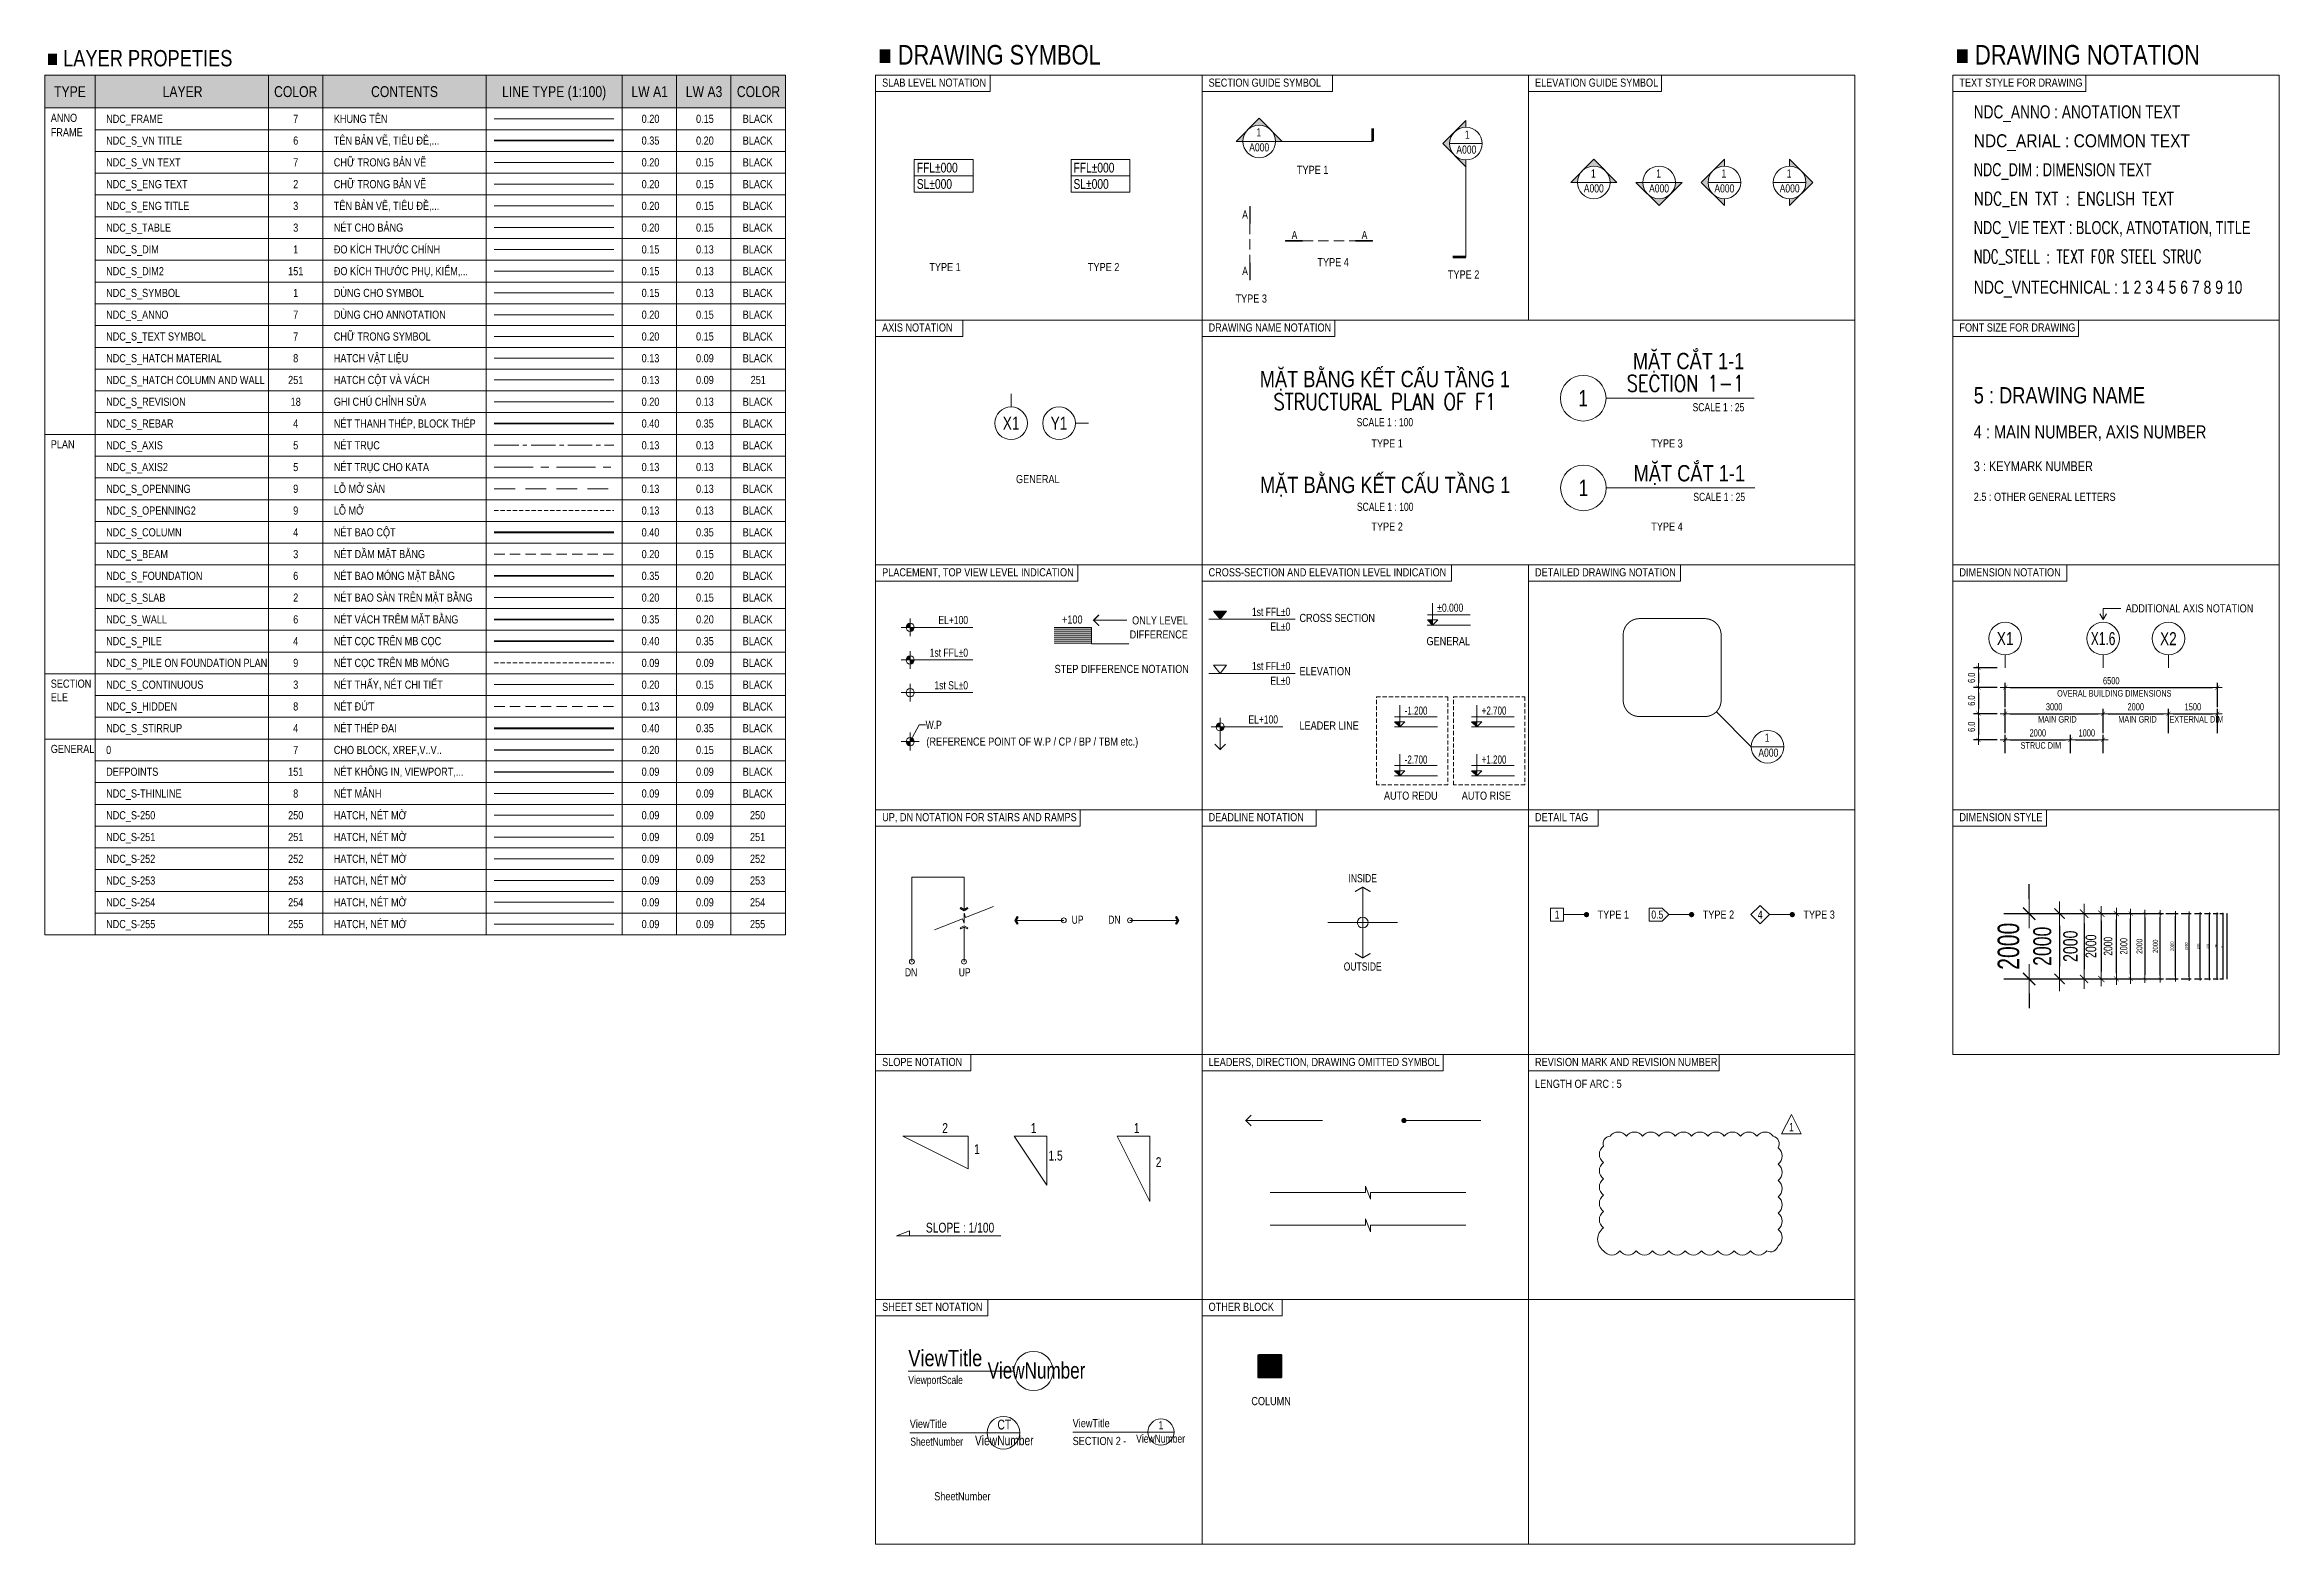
# Model space of a CAD drawing. Header units: millimetres. Extents: x -399213 to 265804, y -9748 to 250638.
# Drawn here: x -399213 to -330759, y 204700 to 250638 of the extents above; entities that cross this region are included whole.
import ezdxf
from ezdxf.enums import TextEntityAlignment as Align

# ---------------------------------------------------------------- set-up
doc = ezdxf.new("R2010")
doc.units = ezdxf.units.MM
doc.header["$MEASUREMENT"] = 0
doc.header["$PDMODE"] = 1
for name, pattern in [('CEN', [62, 60, -1, 0, -1]), ('CENTER', [50.8, 31.75, -6.35, 6.35, -6.35]), ('CENTER2', [1.125, 0.75, -0.125, 0.125, -0.125]), ('DASHED', [19.05, 12.7, -6.35]), ('DASHED2', [9.525, 6.35, -3.175]), ('HIDDEN2', [4.7625, 3.175, -1.5875])]:
    doc.linetypes.add(name, pattern=pattern)
for name, color, linetype, lineweight in [('NDC_FRAME', 7, 'Continuous', 20), ('NDC_S-COLUMN', 4, 'Continuous', 40), ('NDC_S_250', 250, 'Continuous', 9), ('NDC_S_251', 251, 'Continuous', 9), ('NDC_S_252', 252, 'Continuous', 9), ('NDC_S_253', 253, 'Continuous', 9), ('NDC_S_254', 254, 'Continuous', 9), ('NDC_S_255', 255, 'Continuous', 9), ('NDC_S_ANNO', 7, 'Continuous', 20), ('NDC_S_AXIS', 5, 'CENTER2', 13), ('NDC_S_AXIS2', 5, 'CENTER', 13), ('NDC_S_BEAM', 3, 'HIDDEN2', 20), ('NDC_S_CONTINUOUS', 3, 'Continuous', 20), ('NDC_S_DIM', 1, 'Continuous', 15), ('NDC_S_DIM2', 151, 'Continuous', 15), ('NDC_S_ENG TEXT', 2, 'Continuous', 20), ('NDC_S_ENG TITLE', 3, 'Continuous', 20), ('NDC_S_FOUNDATION', 6, 'Continuous', 35), ('NDC_S_HATCH COLUMN AND WALL', 251, 'Continuous', 13), ('NDC_S_HATCH MATERIAL', 8, 'Continuous', 13), ('NDC_S_HIDDEN', 8, 'HIDDEN2', 13), ('NDC_S_LEADER', 1, 'Continuous', 15), ('NDC_S_OPENING', 9, 'DASHED2', 13), ('NDC_S_OPENING2', 9, 'DASHED', 13), ('NDC_S_PILE', 4, 'Continuous', 35), ('NDC_S_PILE ON FOUNDATION PLAN', 9, 'DASHED', 9), ('NDC_S_REBAR', 4, 'Continuous', 35), ('NDC_S_SLAB', 2, 'Continuous', 20), ('NDC_S_STIRRUP', 4, 'Continuous', 40), ('NDC_S_SYMBOL', 1, 'Continuous', 15), ('NDC_S_TEXT SYMBOL', 7, 'Continuous', 20), ('NDC_S_THIN LINE', 8, 'Continuous', 9), ('NDC_S_VN TEXT', 7, 'Continuous', 20), ('NDC_S_VN TITLE', 6, 'Continuous', 35), ('NDC_S_WALL', 6, 'Continuous', 35), ('NDC_Table', 3, 'Continuous', 20)]:
    doc.layers.add(name, color=color, linetype=linetype, lineweight=lineweight)
doc.layers.add('NDC_S_REVISION', color=18, linetype='Continuous', lineweight=20, plot=False)
doc.styles.add('kata_text', font='arial.ttf', dxfattribs={"width": 0.8})
doc.styles.add('NDC_ANNO', font='', dxfattribs={"width": 0.8})
doc.styles.add('NDC_ARIAL', font='arial.ttf', dxfattribs={"width": 0.85})
doc.styles.add('NDC_DIM', font='', dxfattribs={"width": 0.75})
doc.styles.add('NDC_EN TXT', font='romans.shx', dxfattribs={"width": 0.8})
doc.styles.add('NDC_STEEL', font='romans.shx', dxfattribs={"width": 0.8})
doc.styles.add('NDC_VIE TXT', font='arial.ttf', dxfattribs={"width": 0.8})
doc.styles.add('NDC_VNTEKNICAL', font='VnTeknical.TTF', dxfattribs={"width": 0.8})
doc.styles.get('NDC_ANNO').set_extended_font_data('Dotum')
doc.styles.get('NDC_DIM').set_extended_font_data('Dotum')
doc.dimstyles.new('NDC_dim_100', dxfattribs={"dimscale": 100, "dimtxt": 2.2, "dimasz": 1.5, "dimexe": 1.5, "dimexo": 2.5, "dimgap": 1, "dimtad": 1, "dimdec": 0, "dimzin": 0, "dimdsep": 46, "dimtxsty": 'NDC_DIM', "dimblk": 'DIMMARK', "dimcen": 0.09, "dimdle": 1.2, "dimclrd": 1, "dimclre": 1, "dimclrt": 3, "dimadec": 0, "dimazin": 0, "dimtfac": 1, "dimtdec": 0, "dimtix": 1, "dimtofl": 0, "dimtmove": 0, "dimatfit": 3, "dimfxl": 0, "dimtolj": 1, "dimtzin": 0, "dimarcsym": 0})
doc.dimstyles.new('NDC_dim_120', dxfattribs={"dimscale": 120, "dimtxt": 2.2, "dimasz": 1.5, "dimexe": 1.5, "dimexo": 2.5, "dimgap": 1, "dimtad": 1, "dimdec": 0, "dimzin": 0, "dimdsep": 46, "dimtxsty": 'NDC_DIM', "dimblk": 'DIMMARK', "dimcen": 0.09, "dimdle": 1.2, "dimclrd": 1, "dimclre": 1, "dimclrt": 3, "dimadec": 0, "dimazin": 0, "dimtfac": 1, "dimtdec": 0, "dimtix": 1, "dimtofl": 0, "dimtmove": 0, "dimatfit": 3, "dimfxl": 0, "dimtolj": 1, "dimtzin": 0, "dimarcsym": 0})
doc.dimstyles.new('NDC_dim_15', dxfattribs={"dimscale": 15, "dimtxt": 2.2, "dimasz": 1.5, "dimexe": 1.5, "dimexo": 2.5, "dimgap": 1, "dimtad": 1, "dimdec": 0, "dimzin": 0, "dimdsep": 46, "dimtxsty": 'NDC_DIM', "dimblk": 'DIMMARK', "dimcen": 0.09, "dimdle": 1.2, "dimclrd": 1, "dimclre": 1, "dimclrt": 3, "dimadec": 0, "dimazin": 0, "dimtfac": 1, "dimtdec": 0, "dimtix": 1, "dimtofl": 0, "dimtmove": 0, "dimatfit": 3, "dimfxl": 0, "dimtolj": 1, "dimtzin": 0, "dimarcsym": 0})
doc.dimstyles.new('NDC_dim_150', dxfattribs={"dimscale": 150, "dimtxt": 2.2, "dimasz": 1.5, "dimexe": 1.5, "dimexo": 2.5, "dimgap": 1, "dimtad": 1, "dimdec": 0, "dimzin": 0, "dimdsep": 46, "dimtxsty": 'NDC_DIM', "dimblk": 'DIMMARK', "dimcen": 0.09, "dimdle": 1.2, "dimclrd": 1, "dimclre": 1, "dimclrt": 3, "dimadec": 0, "dimazin": 0, "dimtfac": 1, "dimtdec": 0, "dimtix": 1, "dimtofl": 0, "dimtmove": 0, "dimatfit": 3, "dimfxl": 0, "dimtolj": 1, "dimtzin": 0, "dimarcsym": 0})
doc.dimstyles.new('NDC_dim_20', dxfattribs={"dimscale": 20, "dimtxt": 2.2, "dimasz": 1.5, "dimexe": 1.5, "dimexo": 2.5, "dimgap": 1, "dimtad": 1, "dimdec": 0, "dimzin": 0, "dimdsep": 46, "dimtxsty": 'NDC_DIM', "dimblk": 'DIMMARK', "dimcen": 0.09, "dimdle": 1.2, "dimclrd": 1, "dimclre": 1, "dimclrt": 3, "dimadec": 0, "dimazin": 0, "dimtfac": 1, "dimtdec": 0, "dimtix": 1, "dimtofl": 0, "dimtmove": 0, "dimatfit": 3, "dimfxl": 0, "dimtolj": 1, "dimtzin": 0, "dimarcsym": 0})
doc.dimstyles.new('NDC_dim_200', dxfattribs={"dimscale": 200, "dimtxt": 2.2, "dimasz": 1.5, "dimexe": 1.5, "dimexo": 2.5, "dimgap": 1, "dimtad": 1, "dimdec": 0, "dimzin": 0, "dimdsep": 46, "dimtxsty": 'NDC_DIM', "dimblk": 'DIMMARK', "dimcen": 0.09, "dimdle": 1.2, "dimclrd": 1, "dimclre": 1, "dimclrt": 3, "dimadec": 0, "dimazin": 0, "dimtfac": 1, "dimtdec": 0, "dimtix": 1, "dimtofl": 0, "dimtmove": 0, "dimatfit": 3, "dimfxl": 0, "dimtolj": 1, "dimtzin": 0, "dimarcsym": 0})
doc.dimstyles.new('NDC_dim_25', dxfattribs={"dimscale": 25, "dimtxt": 2.2, "dimasz": 1.5, "dimexe": 1.5, "dimexo": 2.5, "dimgap": 1, "dimtad": 1, "dimdec": 0, "dimzin": 0, "dimdsep": 46, "dimtxsty": 'NDC_DIM', "dimblk": 'DIMMARK', "dimcen": 0.09, "dimdle": 1.2, "dimclrd": 1, "dimclre": 1, "dimclrt": 3, "dimadec": 0, "dimazin": 0, "dimtfac": 1, "dimtdec": 0, "dimtix": 1, "dimtofl": 0, "dimtmove": 0, "dimatfit": 3, "dimfxl": 0, "dimtolj": 1, "dimtzin": 0, "dimarcsym": 0})
doc.dimstyles.new('NDC_dim_250', dxfattribs={"dimscale": 250, "dimtxt": 2.2, "dimasz": 1.5, "dimexe": 1.5, "dimexo": 2.5, "dimgap": 1, "dimtad": 1, "dimdec": 0, "dimzin": 0, "dimdsep": 46, "dimtxsty": 'NDC_DIM', "dimblk": 'DIMMARK', "dimcen": 0.09, "dimdle": 1.2, "dimclrd": 1, "dimclre": 1, "dimclrt": 3, "dimadec": 0, "dimazin": 0, "dimtfac": 1, "dimtdec": 0, "dimtix": 1, "dimtofl": 0, "dimtmove": 0, "dimatfit": 3, "dimfxl": 0, "dimtolj": 1, "dimtzin": 0, "dimarcsym": 0})
doc.dimstyles.new('NDC_dim_30', dxfattribs={"dimscale": 30, "dimtxt": 2.2, "dimasz": 1.5, "dimexe": 1.5, "dimexo": 2.5, "dimgap": 1, "dimtad": 1, "dimdec": 0, "dimzin": 0, "dimdsep": 46, "dimtxsty": 'NDC_DIM', "dimblk": 'DIMMARK', "dimcen": 0.09, "dimdle": 1.2, "dimclrd": 1, "dimclre": 1, "dimclrt": 3, "dimadec": 0, "dimazin": 0, "dimtfac": 1, "dimtdec": 0, "dimtix": 1, "dimtofl": 0, "dimtmove": 0, "dimatfit": 3, "dimfxl": 0, "dimtolj": 1, "dimtzin": 0, "dimarcsym": 0})
doc.dimstyles.new('NDC_dim_300', dxfattribs={"dimscale": 300, "dimtxt": 2.2, "dimasz": 1.5, "dimexe": 1.5, "dimexo": 2.5, "dimgap": 1, "dimtad": 1, "dimdec": 0, "dimzin": 0, "dimdsep": 46, "dimtxsty": 'NDC_DIM', "dimblk": 'DIMMARK', "dimcen": 0.09, "dimdle": 1.2, "dimclrd": 1, "dimclre": 1, "dimclrt": 3, "dimadec": 0, "dimazin": 0, "dimtfac": 1, "dimtdec": 0, "dimtix": 1, "dimtofl": 0, "dimtmove": 0, "dimatfit": 3, "dimfxl": 0, "dimtolj": 1, "dimtzin": 0, "dimarcsym": 0})
doc.dimstyles.new('NDC_dim_40', dxfattribs={"dimscale": 40, "dimtxt": 2.2, "dimasz": 1.5, "dimexe": 1.5, "dimexo": 2.5, "dimgap": 1, "dimtad": 1, "dimdec": 0, "dimzin": 0, "dimdsep": 46, "dimtxsty": 'NDC_DIM', "dimblk": 'DIMMARK', "dimcen": 0.09, "dimdle": 1.2, "dimclrd": 1, "dimclre": 1, "dimclrt": 3, "dimadec": 0, "dimazin": 0, "dimtfac": 1, "dimtdec": 0, "dimtix": 1, "dimtofl": 0, "dimtmove": 0, "dimatfit": 3, "dimfxl": 0, "dimtolj": 1, "dimtzin": 0, "dimarcsym": 0})
doc.dimstyles.new('NDC_dim_50', dxfattribs={"dimscale": 50, "dimtxt": 2.2, "dimasz": 1.5, "dimexe": 1.5, "dimexo": 2.5, "dimgap": 1, "dimtad": 1, "dimdec": 0, "dimzin": 0, "dimdsep": 46, "dimtxsty": 'NDC_DIM', "dimblk": 'DIMMARK', "dimcen": 0.09, "dimdle": 1.2, "dimclrd": 1, "dimclre": 1, "dimclrt": 3, "dimadec": 0, "dimazin": 0, "dimtfac": 1, "dimtdec": 0, "dimtix": 1, "dimtofl": 0, "dimtmove": 0, "dimatfit": 3, "dimfxl": 0, "dimtolj": 1, "dimtzin": 0, "dimarcsym": 0})
doc.dimstyles.new('NDC_dim_70', dxfattribs={"dimscale": 70, "dimtxt": 2.2, "dimasz": 1.5, "dimexe": 1.5, "dimexo": 2.5, "dimgap": 1, "dimtad": 1, "dimdec": 0, "dimzin": 0, "dimdsep": 46, "dimtxsty": 'NDC_DIM', "dimblk": 'DIMMARK', "dimcen": 0.09, "dimdle": 1.2, "dimclrd": 1, "dimclre": 1, "dimclrt": 3, "dimadec": 0, "dimazin": 0, "dimtfac": 1, "dimtdec": 0, "dimtix": 1, "dimtofl": 0, "dimtmove": 0, "dimatfit": 3, "dimfxl": 0, "dimtolj": 1, "dimtzin": 0, "dimarcsym": 0})
doc.dimstyles.new('NDC_dim_80', dxfattribs={"dimscale": 80, "dimtxt": 2.2, "dimasz": 1.5, "dimexe": 1.5, "dimexo": 2.5, "dimgap": 1, "dimtad": 1, "dimdec": 0, "dimzin": 0, "dimdsep": 46, "dimtxsty": 'NDC_DIM', "dimblk": 'DIMMARK', "dimcen": 0.09, "dimdle": 1.2, "dimclrd": 1, "dimclre": 1, "dimclrt": 3, "dimadec": 0, "dimazin": 0, "dimtfac": 1, "dimtdec": 0, "dimtix": 1, "dimtofl": 0, "dimtmove": 0, "dimatfit": 3, "dimfxl": 0, "dimtolj": 1, "dimtzin": 0, "dimarcsym": 0})
doc.dimstyles.new('NDC_dim_iso', dxfattribs={"dimtxt": 2.2, "dimasz": 1, "dimexe": 1.5, "dimexo": 2.5, "dimgap": 1, "dimtad": 1, "dimdec": 0, "dimzin": 0, "dimdsep": 46, "dimtxsty": 'NDC_DIM', "dimblk": 'DIMMARK', "dimcen": 0.09, "dimdle": 1.2, "dimclrd": 1, "dimclre": 1, "dimclrt": 3, "dimadec": 0, "dimazin": 0, "dimtfac": 1, "dimtdec": 0, "dimtix": 1, "dimtofl": 0, "dimtmove": 0, "dimatfit": 3, "dimfxl": 0, "dimtolj": 1, "dimtzin": 0, "dimarcsym": 0})

msp = doc.modelspace()

# ---------------------------------------------------------------- texts
at = {"style": 'NDC_VIE TXT', "width": 0.8}
msp.add_text('7', height=250, dxfattribs=at).set_placement((-391523.3, 229033.5), align=Align.MIDDLE_CENTER)
at = {"layer": 'Defpoints', "style": 'NDC_VIE TXT', "width": 0.8}
msp.add_text('151', height=250, dxfattribs=at).set_placement((-391523.3, 228366.8), align=Align.MIDDLE_CENTER)
at = {"layer": 'NDC_FRAME', "style": 'NDC_VIE TXT', "width": 0.8}
msp.add_text('7', height=250, dxfattribs=at).set_placement((-391523.3, 248366.8), align=Align.MIDDLE_CENTER)
at = {"layer": 'NDC_S-COLUMN', "style": 'NDC_VIE TXT', "width": 0.8}
msp.add_text('4', height=250, dxfattribs=at).set_placement((-391523.3, 235700.2), align=Align.MIDDLE_CENTER)
at = {"layer": 'NDC_S_250', "style": 'NDC_VIE TXT', "width": 0.8}
msp.add_text('250', height=250, dxfattribs=at).set_placement((-391523.3, 227033.5), align=Align.MIDDLE_CENTER)
at = {"layer": 'NDC_S_251', "style": 'NDC_VIE TXT', "width": 0.8}
msp.add_text('251', height=250, dxfattribs=at).set_placement((-391523.3, 226366.8), align=Align.MIDDLE_CENTER)
at = {"layer": 'NDC_S_252', "style": 'NDC_VIE TXT', "width": 0.8}
msp.add_text('252', height=250, dxfattribs=at).set_placement((-391523.3, 225700.2), align=Align.MIDDLE_CENTER)
at = {"layer": 'NDC_S_253', "style": 'NDC_VIE TXT', "width": 0.8}
msp.add_text('253', height=250, dxfattribs=at).set_placement((-391523.3, 225033.5), align=Align.MIDDLE_CENTER)
at = {"layer": 'NDC_S_254', "style": 'NDC_VIE TXT', "width": 0.8}
msp.add_text('254', height=250, dxfattribs=at).set_placement((-391523.3, 224366.8), align=Align.MIDDLE_CENTER)
at = {"layer": 'NDC_S_255', "style": 'NDC_VIE TXT', "width": 0.8}
msp.add_text('255', height=250, dxfattribs=at).set_placement((-391523.3, 223700.2), align=Align.MIDDLE_CENTER)
at = {"layer": 'NDC_S_ANNO', "style": 'NDC_VIE TXT', "width": 0.8}
msp.add_text('7', height=250, dxfattribs=at).set_placement((-391523.3, 242366.8), align=Align.MIDDLE_CENTER)
at = {"layer": 'NDC_S_ANNO', "style": 'NDC_ANNO', "width": 0.8}
for s, p in [('EL+100', (-370926.9, 233014)), ('1st FFL%%P0', (-370926.9, 232014)), ('1st SL%%P0', (-370926.9, 231014))]:
    msp.add_text(s, height=250, dxfattribs=at).set_placement(p, align=Align.MIDDLE_RIGHT)
msp.add_text('W.P', height=250, dxfattribs=at).set_placement((-372226.9, 229802.9), align=Align.MIDDLE_LEFT)
at = {"layer": 'NDC_S_AXIS', "style": 'NDC_VIE TXT', "width": 0.8}
msp.add_text('5', height=250, dxfattribs=at).set_placement((-391523.3, 238366.8), align=Align.MIDDLE_CENTER)
at = {"layer": 'NDC_S_AXIS2', "style": 'NDC_VIE TXT', "width": 0.8}
msp.add_text('5', height=250, dxfattribs=at).set_placement((-391523.3, 237700.2), align=Align.MIDDLE_CENTER)
at = {"layer": 'NDC_S_BEAM', "style": 'NDC_VIE TXT', "width": 0.8}
msp.add_text('3', height=250, dxfattribs=at).set_placement((-391523.3, 235033.5), align=Align.MIDDLE_CENTER)
at = {"layer": 'NDC_S_CONTINUOUS', "style": 'NDC_VIE TXT', "width": 0.8}
msp.add_text('3', height=250, dxfattribs=at).set_placement((-391523.3, 231033.5), align=Align.MIDDLE_CENTER)
at = {"layer": 'NDC_S_DIM', "style": 'NDC_VIE TXT', "width": 0.8}
msp.add_text('1', height=250, dxfattribs=at).set_placement((-391523.3, 244366.8), align=Align.MIDDLE_CENTER)
at = {"layer": 'NDC_S_DIM2', "style": 'NDC_VIE TXT', "width": 0.8}
msp.add_text('151', height=250, dxfattribs=at).set_placement((-391523.3, 243700.2), align=Align.MIDDLE_CENTER)
at = {"layer": 'NDC_S_ENG TEXT', "style": 'NDC_VIE TXT', "width": 0.8}
msp.add_text('2', height=250, dxfattribs=at).set_placement((-391523.3, 246366.8), align=Align.MIDDLE_CENTER)
at = {"layer": 'NDC_S_ENG TITLE', "style": 'NDC_VIE TXT', "width": 0.8}
msp.add_text('3', height=250, dxfattribs=at).set_placement((-391523.3, 245700.2), align=Align.MIDDLE_CENTER)
at = {"layer": 'NDC_S_FOUNDATION', "style": 'NDC_VIE TXT', "width": 0.8}
msp.add_text('6', height=250, dxfattribs=at).set_placement((-391523.3, 234366.8), align=Align.MIDDLE_CENTER)
at = {"layer": 'NDC_S_HATCH COLUMN AND WALL', "style": 'NDC_VIE TXT', "width": 0.8}
msp.add_text('251', height=250, dxfattribs=at).set_placement((-391523.3, 240366.8), align=Align.MIDDLE_CENTER)
at = {"layer": 'NDC_S_HATCH MATERIAL', "style": 'NDC_VIE TXT', "width": 0.8}
msp.add_text('8', height=250, dxfattribs=at).set_placement((-391523.3, 241033.5), align=Align.MIDDLE_CENTER)
at = {"layer": 'NDC_S_HIDDEN', "style": 'NDC_VIE TXT', "width": 0.8}
msp.add_text('8', height=250, dxfattribs=at).set_placement((-391523.3, 230366.8), align=Align.MIDDLE_CENTER)
at = {"layer": 'NDC_S_LEADER', "style": 'NDC_VIE TXT', "width": 0.8}
msp.add_text('1', height=250, dxfattribs=at).set_placement((-391523.3, 243033.5), align=Align.MIDDLE_CENTER)
at = {"layer": 'NDC_S_OPENING', "style": 'NDC_VIE TXT', "width": 0.8}
msp.add_text('9', height=250, dxfattribs=at).set_placement((-391523.3, 237033.5), align=Align.MIDDLE_CENTER)
at = {"layer": 'NDC_S_OPENING2', "style": 'NDC_VIE TXT', "width": 0.8}
msp.add_text('9', height=250, dxfattribs=at).set_placement((-391523.3, 236366.8), align=Align.MIDDLE_CENTER)
at = {"layer": 'NDC_S_PILE', "style": 'NDC_VIE TXT', "width": 0.8}
msp.add_text('4', height=250, dxfattribs=at).set_placement((-391523.3, 232366.8), align=Align.MIDDLE_CENTER)
at = {"layer": 'NDC_S_PILE ON FOUNDATION PLAN', "style": 'NDC_VIE TXT', "width": 0.8}
msp.add_text('9', height=250, dxfattribs=at).set_placement((-391523.3, 231700.2), align=Align.MIDDLE_CENTER)
at = {"layer": 'NDC_S_REBAR', "style": 'NDC_VIE TXT', "width": 0.8}
msp.add_text('4', height=250, dxfattribs=at).set_placement((-391523.3, 239033.5), align=Align.MIDDLE_CENTER)
at = {"layer": 'NDC_S_REVISION', "style": 'NDC_VIE TXT', "width": 0.8}
msp.add_text('18', height=250, dxfattribs=at).set_placement((-391523.3, 239700.2), align=Align.MIDDLE_CENTER)
at = {"layer": 'NDC_S_REVISION', "style": 'NDC_ANNO', "width": 0.8}
msp.add_text('1', height=250, dxfattribs=at).set_placement((-345705.8, 217478), align=Align.MIDDLE)
at = {"layer": 'NDC_S_SLAB', "style": 'NDC_VIE TXT', "width": 0.8}
msp.add_text('2', height=250, dxfattribs=at).set_placement((-391523.3, 233700.2), align=Align.MIDDLE_CENTER)
at = {"layer": 'NDC_S_STIRRUP', "style": 'NDC_VIE TXT', "width": 0.8}
msp.add_text('4', height=250, dxfattribs=at).set_placement((-391523.3, 229700.2), align=Align.MIDDLE_CENTER)
at = {"layer": 'NDC_S_TEXT SYMBOL', "style": 'NDC_ANNO', "width": 0.8}
for s, height, p in [('1', 250, (-362095.6, 247951.3)), ('1', 250, (-355708.8, 247881.9)), ('SL%%P000', 300, (-372498.1, 246371.1)), ('FFL%%P000', 300, (-372498.1, 246871.1)), ('SL%%P000', 300, (-367697.6, 246371.1)), ('FFL%%P000', 300, (-367697.6, 246871.1)), ('1', 250, (-351846.5, 246694.1)), ('1', 250, (-349846.5, 246694.1)), ('1', 250, (-347846.5, 246694.1)), ('1', 250, (-345846.5, 246694.1)), ('1', 250, (-346522.2, 229408.4)), ('UP', 250, (-367754.4, 223833.9)), ('DN', 250, (-366633.2, 223833.9)), (' DN', 250, (-372934.1, 222222.3)), ('UP', 250, (-371213.2, 222222.3))]:
    msp.add_text(s, height=height, dxfattribs=at).set_placement(p, align=Align.MIDDLE_LEFT)
at = {"layer": 'NDC_S_TEXT SYMBOL', "width": 0.8}
for s, height, style, p in [('A000', 250, 'NDC_ANNO', (-362008.5, 247493.1)), ('A000', 250, 'NDC_ANNO', (-355662.8, 247423.8)), ('A000', 250, 'NDC_ANNO', (-351759.4, 246236)), ('A000', 250, 'NDC_ANNO', (-349759.4, 246236)), ('A000', 250, 'NDC_ANNO', (-347759.4, 246236)), ('A000', 250, 'NDC_ANNO', (-345759.4, 246236)), ('7', 250, 'NDC_VIE TXT', (-391523.3, 241700.2)), ('INSIDE', 250, 'NDC_ANNO', (-358838.2, 225104.2)), ('1', 250, 'NDC_ANNO', (-352882.5, 223989.6)), ('0.5', 250, 'NDC_ANNO', (-349813.2, 223989.6)), ('4', 250, 'NDC_ANNO', (-346661.1, 223989.6)), ('OUTSIDE', 250, 'NDC_ANNO', (-358838.2, 222399.1)), ('2 ', 300, 'NDC_ANNO', (-371586.4, 217452.5)), ('1', 300, 'NDC_ANNO', (-368916.9, 217452.5)), ('1', 300, 'NDC_ANNO', (-365760.7, 217452.5)), ('1', 300, 'NDC_ANNO', (-370653.2, 216806.4)), ('1.5', 300, 'NDC_ANNO', (-368246.7, 216606.4)), ('2', 300, 'NDC_ANNO', (-365090.6, 216406.4))]:
    msp.add_text(s, height=height, dxfattribs=dict(at, style=style)).set_placement(p, align=Align.MIDDLE_CENTER)
at = {"layer": 'NDC_S_TEXT SYMBOL', "style": 'NDC_ANNO', "width": 0.8}
for s, height, p in [('1st FFL%%P0', 250, (-361055.4, 233263.3)), ('EL%%P0', 250, (-361055.4, 232813.3)), ('1st FFL%%P0', 250, (-361055.4, 231604.9)), ('EL%%P0', 250, (-361055.4, 231154.9)), ('EL+100', 250, (-361430.4, 229967.9)), ('SLOPE : 1/100', 300, (-370125.1, 214400.5))]:
    msp.add_text(s, height=height, dxfattribs=at).set_placement(p, align=Align.MIDDLE_RIGHT)
msp.add_text('A000', height=250, dxfattribs=at).set_placement((-346412.1, 228950.3), align=Align.MIDDLE)
at = {"layer": 'NDC_S_THIN LINE', "style": 'NDC_VIE TXT', "width": 0.8}
msp.add_text('8', height=250, dxfattribs=at).set_placement((-391523.3, 227700.2), align=Align.MIDDLE_CENTER)
at = {"layer": 'NDC_S_VN TEXT', "color": 3, "style": 'NDC_VIE TXT'}
for s, height, width, p in [('\\M+3A1E1 DRAWING SYMBOL ', 600, 0.8, (-373673.2, 250328.6)), ('\\M+3A1E1 DRAWING NOTATION', 600, 0.8, (-340673.2, 250328.6)), ('\\M+3A1E1 LAYER PROPETIES', 500, 0.8, (-399141.2, 250223.9)), ('SLAB LEVEL NOTATION', 250, 0.8, (-373559.4, 249475.2)), ('SECTION GUIDE SYMBOL', 250, 0.8, (-363559.4, 249475.2)), ('ELEVATION GUIDE SYMBOL', 250, 0.8, (-353559.4, 249475.2)), ('TEXT STYLE FOR DRAWING', 250, 0.8, (-340559.4, 249475.2)), ('ANNO', 250, 0.8, (-399027.2, 248397.9)), ('NDC_FRAME', 250, 0.8, (-397331.3, 248366.8)), ('KHUNG TÊN', 250, 0.8, (-390356.6, 248366.8)), ('0.20', 250, 0.8, (-380926.7, 248366.8)), ('0.15', 250, 0.8, (-379260.1, 248366.8)), ('BLACK', 250, 0.8, (-377829.8, 248366.8)), ('FRAME', 250, 0.8, (-399027.2, 247956.1)), ('NDC_S_VN TITLE', 250, 0.8, (-397331.3, 247700.2)), ('TÊN BẢN VẼ, TIÊU ĐỀ,...', 250, 0.8, (-390356.6, 247700.2)), ('0.35', 250, 0.8, (-380926.7, 247700.2)), ('0.20', 250, 0.8, (-379260.1, 247700.2)), ('BLACK', 250, 0.8, (-377829.8, 247700.2)), ('NDC_S_VN TEXT', 250, 0.8, (-397331.3, 247033.5)), ('CHỮ TRONG BẢN VẼ', 250, 0.8, (-390356.6, 247033.5)), ('0.20', 250, 0.8, (-380926.7, 247033.5)), ('0.15', 250, 0.8, (-379260.1, 247033.5)), ('BLACK', 250, 0.8, (-377829.8, 247033.5)), ('NDC_S_ENG TEXT', 250, 0.8, (-397331.3, 246366.8)), ('CHỮ TRONG BẢN VẼ', 250, 0.8, (-390356.6, 246366.8)), ('0.20', 250, 0.8, (-380926.7, 246366.8)), ('0.15', 250, 0.8, (-379260.1, 246366.8)), ('BLACK', 250, 0.8, (-377829.8, 246366.8)), ('TYPE 1', 250, 0.8, (-360852.2, 246803.3)), ('NDC_S_ENG TITLE', 250, 0.8, (-397331.3, 245700.2)), ('TÊN BẢN VẼ, TIÊU ĐỀ,...', 250, 0.8, (-390356.6, 245700.2)), ('0.20', 250, 0.8, (-380926.7, 245700.2)), ('0.15', 250, 0.8, (-379260.1, 245700.2)), ('BLACK', 250, 0.8, (-377829.8, 245700.2)), ('NDC_S_TABLE', 250, 0.8, (-397331.3, 245033.5)), ('NÉT CHO BẢNG', 250, 0.8, (-390356.6, 245033.5)), ('0.20', 250, 0.8, (-380926.7, 245033.5)), ('0.15', 250, 0.8, (-379260.1, 245033.5)), ('BLACK', 250, 0.8, (-377829.8, 245033.5)), ('NDC_S_DIM', 250, 0.8, (-397331.3, 244366.8)), ('ĐO KÍCH THƯỚC CHÍNH ', 250, 0.8, (-390356.6, 244366.8)), ('0.15', 250, 0.8, (-380926.7, 244366.8)), ('0.13', 250, 0.8, (-379260.1, 244366.8)), ('BLACK', 250, 0.8, (-377829.8, 244366.8)), ('NDC_S_DIM2', 250, 0.8, (-397331.3, 243700.2)), ('ĐO KÍCH THƯỚC PHỤ, KIỂM,...', 250, 0.8, (-390356.6, 243700.2)), ('0.15', 250, 0.8, (-380926.7, 243700.2)), ('0.13', 250, 0.8, (-379260.1, 243700.2)), ('BLACK', 250, 0.8, (-377829.8, 243700.2)), ('TYPE 1', 250, 0.8, (-372114.2, 243825.2)), ('TYPE 2', 250, 0.8, (-367255.3, 243825.2)), ('TYPE 4', 250, 0.8, (-360224.9, 243975.4)), ('TYPE 2', 250, 0.8, (-356227.7, 243599.1)), ('NDC_S_SYMBOL', 250, 0.8, (-397331.3, 243033.5)), ('DÙNG CHO SYMBOL', 250, 0.8, (-390356.6, 243033.5)), ('0.15', 250, 0.8, (-380926.7, 243033.5)), ('0.13', 250, 0.8, (-379260.1, 243033.5)), ('BLACK', 250, 0.8, (-377829.8, 243033.5)), ('NDC_S_ANNO', 250, 0.8, (-397331.3, 242366.8)), ('DÙNG CHO ANNOTATION', 250, 0.8, (-390356.6, 242366.8)), ('0.20', 250, 0.8, (-380926.7, 242366.8)), ('0.15', 250, 0.8, (-379260.1, 242366.8)), ('BLACK', 250, 0.8, (-377829.8, 242366.8)), ('TYPE 3', 250, 0.8, (-362734, 242861)), ('NDC_S_TEXT SYMBOL', 250, 0.8, (-397331.3, 241700.2)), ('CHỮ TRONG SYMBOL', 250, 0.8, (-390356.6, 241700.2)), ('0.20', 250, 0.8, (-380926.7, 241700.2)), ('0.15', 250, 0.8, (-379260.1, 241700.2)), ('BLACK', 250, 0.8, (-377829.8, 241700.2)), ('AXIS NOTATION', 250, 0.8, (-373559.4, 241975.2)), ('DRAWING NAME NOTATION', 250, 0.8, (-363559.4, 241975.2)), ('FONT SIZE FOR DRAWING', 250, 0.8, (-340559.4, 241975.2)), ('NDC_S_HATCH MATERIAL', 250, 0.8, (-397331.3, 241033.5)), ('HATCH VẬT LIỆU', 250, 0.8, (-390356.6, 241033.5)), ('0.13', 250, 0.8, (-380926.7, 241033.5)), ('0.09', 250, 0.8, (-379260.1, 241033.5)), ('BLACK', 250, 0.8, (-377829.8, 241033.5)), ('NDC_S_HATCH COLUMN AND WALL', 250, 0.8, (-397331.3, 240366.8)), ('HATCH CỘT VÀ VÁCH', 250, 0.8, (-390356.6, 240366.8)), ('0.13', 250, 0.8, (-380926.7, 240366.8)), ('0.09', 250, 0.8, (-379260.1, 240366.8)), ('251', 250, 0.8, (-377586.8, 240366.8)), ('NDC_S_REVISION', 250, 0.8, (-397331.3, 239700.2)), ('GHI CHÚ CHỈNH SỬA', 250, 0.8, (-390356.6, 239700.2)), ('0.20', 250, 0.8, (-380926.7, 239700.2)), ('0.13', 250, 0.8, (-379260.1, 239700.2)), ('BLACK', 250, 0.8, (-377829.8, 239700.2)), ('NDC_S_REBAR', 250, 0.8, (-397331.3, 239033.5)), ('NÉT THANH THÉP, BLOCK THÉP', 250, 0.8, (-390356.6, 239033.5)), ('0.40', 250, 0.8, (-380926.7, 239033.5)), ('0.35', 250, 0.8, (-379260.1, 239033.5)), ('BLACK', 250, 0.8, (-377829.8, 239033.5)), ('PLAN', 250, 0.8, (-399027.2, 238397.9)), ('NDC_S_AXIS', 250, 0.8, (-397331.3, 238366.8)), ('NÉT TRỤC', 250, 0.8, (-390356.6, 238366.8)), ('0.13', 250, 0.8, (-380926.7, 238366.8)), ('0.13', 250, 0.8, (-379260.1, 238366.8)), ('BLACK', 250, 0.8, (-377829.8, 238366.8)), ('TYPE 1', 250, 0.8, (-358571.5, 238423.5)), ('TYPE 3', 250, 0.8, (-349998.1, 238423.5)), ('NDC_S_AXIS2', 250, 0.8, (-397331.3, 237700.2)), ('NÉT TRỤC CHO KATA', 250, 0.8, (-390356.6, 237700.2)), ('0.13', 250, 0.8, (-380926.7, 237700.2)), ('0.13', 250, 0.8, (-379260.1, 237700.2)), ('BLACK', 250, 0.8, (-377829.8, 237700.2)), ('NDC_S_OPENNING', 250, 0.8, (-397331.3, 237033.5)), ('LỖ MỞ SÀN', 250, 0.8, (-390356.6, 237033.5)), ('0.13', 250, 0.8, (-380926.7, 237033.5)), ('0.13', 250, 0.8, (-379260.1, 237033.5)), ('BLACK', 250, 0.8, (-377829.8, 237033.5)), ('GENERAL', 250, 0.8, (-369457.9, 237331.5)), ('NDC_S_OPENNING2', 250, 0.8, (-397331.3, 236366.8)), ('LỖ MỞ', 250, 0.8, (-390356.6, 236366.8)), ('0.13', 250, 0.8, (-380926.7, 236366.8)), ('0.13', 250, 0.8, (-379260.1, 236366.8)), ('BLACK', 250, 0.8, (-377829.8, 236366.8)), ('NDC_S_COLUMN', 250, 0.8, (-397331.3, 235700.2)), ('NÉT BAO CỘT', 250, 0.8, (-390356.6, 235700.2)), ('0.40', 250, 0.8, (-380926.7, 235700.2)), ('0.35', 250, 0.8, (-379260.1, 235700.2)), ('BLACK', 250, 0.8, (-377829.8, 235700.2)), ('TYPE 2', 250, 0.8, (-358571.5, 235876)), ('TYPE 4', 250, 0.8, (-349998.1, 235876)), ('NDC_S_BEAM', 250, 0.8, (-397331.3, 235033.5)), ('NÉT DẦM MẶT BẰNG', 250, 0.8, (-390356.6, 235033.5)), ('0.20', 250, 0.8, (-380926.7, 235033.5)), ('0.15', 250, 0.8, (-379260.1, 235033.5)), ('BLACK', 250, 0.8, (-377829.8, 235033.5)), ('NDC_S_FOUNDATION', 250, 0.8, (-397331.3, 234366.8)), ('NÉT BAO MÓNG MẶT BẰNG', 250, 0.8, (-390356.6, 234366.8)), ('0.35', 250, 0.8, (-380926.7, 234366.8)), ('0.20', 250, 0.8, (-379260.1, 234366.8)), ('BLACK', 250, 0.8, (-377829.8, 234366.8)), ('PLACEMENT, TOP VIEW LEVEL INDICATION', 250, 0.8, (-373559.4, 234475.2)), ('CROSS-SECTION AND ELEVATION LEVEL INDICATION', 250, 0.8, (-363559.4, 234475.2)), ('DETAILED DRAWING NOTATION', 250, 0.8, (-353559.4, 234475.2)), ('DIMENSION NOTATION', 250, 0.8, (-340559.4, 234475.2)), ('NDC_S_SLAB', 250, 0.8, (-397331.3, 233700.2)), ('NÉT BAO SÀN TRÊN MẶT BẰNG', 250, 0.8, (-390356.6, 233700.2)), ('0.20', 250, 0.8, (-380926.7, 233700.2)), ('0.15', 250, 0.8, (-379260.1, 233700.2)), ('BLACK', 250, 0.8, (-377829.8, 233700.2)), ('ADDITIONAL AXIS NOTATION', 250, 0.8, (-335466.5, 233371.7)), ('NDC_S_WALL', 250, 0.8, (-397331.3, 233033.5)), ('NÉT VÁCH TRÊM MẶT BẰNG', 250, 0.8, (-390356.6, 233033.5)), ('0.35', 250, 0.8, (-380926.7, 233033.5)), ('0.20', 250, 0.8, (-379260.1, 233033.5)), ('BLACK', 250, 0.8, (-377829.8, 233033.5)), ('CROSS SECTION', 250, 0.8, (-360774.5, 233077.5)), ('NDC_S_PILE', 250, 0.8, (-397331.3, 232366.8)), ('NÉT CỌC TRÊN MB CỌC', 250, 0.8, (-390356.6, 232366.8)), ('0.40', 250, 0.8, (-380926.7, 232366.8)), ('0.35', 250, 0.8, (-379260.1, 232366.8)), ('BLACK', 250, 0.8, (-377829.8, 232366.8)), ('GENERAL', 250, 0.8, (-356883.8, 232366.1)), ('NDC_S_PILE ON FOUNDATION PLAN', 250, 0.8, (-397331.3, 231700.2)), ('NÉT CỌC TRÊN MB MÓNG', 250, 0.8, (-390356.6, 231700.2)), ('0.09', 250, 0.8, (-380926.7, 231700.2)), ('0.09', 250, 0.8, (-379260.1, 231700.2)), ('BLACK', 250, 0.8, (-377829.8, 231700.2)), ('STEP DIFFERENCE NOTATION', 250, 0.8, (-368276.6, 231515.3)), ('ELEVATION', 250, 0.8, (-360774.5, 231446.7)), ('SECTION', 250, 0.8, (-399027.2, 231064.5)), ('ELE', 250, 0.8, (-399027.2, 230646.9)), ('NDC_S_CONTINUOUS', 250, 0.8, (-397331.3, 231033.5)), ('NÉT THẤY, NÉT CHI TIẾT', 250, 0.8, (-390356.6, 231033.5)), ('0.20', 250, 0.8, (-380926.7, 231033.5)), ('0.15', 250, 0.8, (-379260.1, 231033.5)), ('BLACK', 250, 0.8, (-377829.8, 231033.5)), ('OVERAL BUILDING DIMENSIONS', 200, 0.8, (-337565.9, 230768.2)), ('NDC_S_HIDDEN', 250, 0.8, (-397331.3, 230366.8)), ('NÉT ĐỨT', 250, 0.8, (-390356.6, 230366.8)), ('0.13', 250, 0.8, (-380926.7, 230366.8)), ('0.09', 250, 0.8, (-379260.1, 230366.8)), ('BLACK', 250, 0.8, (-377829.8, 230366.8)), ('MAIN GRID', 200, 0.7, (-338148.7, 229972.2)), ('MAIN GRID', 200, 0.8, (-335693.4, 229972.2)), ('EXTERNAL DIM', 200, 0.7, (-334125.4, 229972.2)), ('NDC_S_STIRRUP', 250, 0.8, (-397331.3, 229700.2)), ('NÉT THÉP ĐAI', 250, 0.8, (-390356.6, 229700.2)), ('0.40', 250, 0.8, (-380926.7, 229700.2)), ('0.35', 250, 0.8, (-379260.1, 229700.2)), ('BLACK', 250, 0.8, (-377829.8, 229700.2)), ('(REFERENCE POINT OF W.P / CP / BP / TBM etc.)', 250, 0.8, (-372203.7, 229289.4)), ('LEADER LINE', 250, 0.8, (-360774.5, 229782)), ('GENERAL', 250, 0.8, (-399027.2, 229064.5)), ('0', 250, 0.8, (-397331.3, 229033.5)), ('CHO BLOCK, XREF,V..V..', 250, 0.8, (-390356.6, 229033.5)), ('0.20', 250, 0.8, (-380926.7, 229033.5)), ('0.15', 250, 0.8, (-379260.1, 229033.5)), ('BLACK', 250, 0.8, (-377829.8, 229033.5)), ('STRUC DIM', 200, 0.8, (-338684.8, 229172.2)), ('DEFPOINTS', 250, 0.8, (-397331.3, 228366.8)), ('NÉT KHÔNG IN, VIEWPORT,...', 250, 0.8, (-390356.6, 228366.8)), ('0.09', 250, 0.8, (-380926.7, 228366.8)), ('0.09', 250, 0.8, (-379260.1, 228366.8)), ('BLACK', 250, 0.8, (-377829.8, 228366.8)), ('NDC_S-THINLINE', 250, 0.8, (-397331.3, 227700.2)), ('NÉT MẢNH', 250, 0.8, (-390356.6, 227700.2)), ('0.09', 250, 0.8, (-380926.7, 227700.2)), ('0.09', 250, 0.8, (-379260.1, 227700.2)), ('BLACK', 250, 0.8, (-377829.8, 227700.2)), ('AUTO REDU', 250, 0.8, (-358187.4, 227633.2)), ('AUTO RISE', 250, 0.8, (-355804.2, 227633.2)), ('NDC_S-250', 250, 0.8, (-397331.3, 227033.5)), ('HATCH, NÉT MỜ', 250, 0.8, (-390356.6, 227033.5)), ('0.09', 250, 0.8, (-380926.7, 227033.5)), ('0.09', 250, 0.8, (-379260.1, 227033.5)), ('250', 250, 0.8, (-377607, 227033.5)), ('UP, DN NOTATION FOR STAIRS AND RAMPS', 250, 0.8, (-373559.4, 226975.2)), ('DEADLINE NOTATION', 250, 0.8, (-363559.4, 226975.2)), ('DETAIL TAG', 250, 0.8, (-353559.4, 226975.2)), ('DIMENSION STYLE', 250, 0.8, (-340559.4, 226975.2)), ('NDC_S-251', 250, 0.8, (-397331.3, 226366.8)), ('HATCH, NÉT MỜ', 250, 0.8, (-390356.6, 226366.8)), ('0.09', 250, 0.8, (-380926.7, 226366.8)), ('0.09', 250, 0.8, (-379260.1, 226366.8)), ('251', 250, 0.8, (-377607, 226366.8)), ('NDC_S-252', 250, 0.8, (-397331.3, 225700.2)), ('HATCH, NÉT MỜ', 250, 0.8, (-390356.6, 225700.2)), ('HATCH, NÉT MỜ', 250, 0.8, (-390356.6, 225033.5)), ('0.09', 250, 0.8, (-380926.7, 225700.2)), ('0.09', 250, 0.8, (-379260.1, 225700.2)), ('252', 250, 0.8, (-377607, 225700.2)), ('NDC_S-253', 250, 0.8, (-397331.3, 225033.5)), ('HATCH, NÉT MỜ', 250, 0.8, (-390356.6, 224366.8)), ('0.09', 250, 0.8, (-380926.7, 225033.5)), ('0.09', 250, 0.8, (-379260.1, 225033.5)), ('253', 250, 0.8, (-377607, 225033.5)), ('NDC_S-254', 250, 0.8, (-397331.3, 224366.8)), ('HATCH, NÉT MỜ', 250, 0.8, (-390356.6, 223700.2)), ('0.09', 250, 0.8, (-380926.7, 224366.8)), ('0.09', 250, 0.8, (-379260.1, 224366.8)), ('254', 250, 0.8, (-377607, 224366.8)), ('TYPE 1', 250, 0.8, (-351642.4, 223989.6)), ('TYPE 2', 250, 0.8, (-348422.4, 223989.6)), ('TYPE 3', 250, 0.8, (-345338.3, 223989.6)), ('NDC_S-255', 250, 0.8, (-397331.3, 223700.2)), ('0.09', 250, 0.8, (-380926.7, 223700.2)), ('0.09', 250, 0.8, (-379260.1, 223700.2)), ('255', 250, 0.8, (-377607, 223700.2)), ('SLOPE NOTATION', 250, 0.8, (-373559.4, 219475.2)), ('LEADERS, DIRECTION, DRAWING OMITTED SYMBOL', 250, 0.8, (-363559.4, 219475.2)), ('REVISION MARK AND REVISION NUMBER', 250, 0.8, (-353559.4, 219475.2)), ('LENGTH OF ARC : 5', 250, 0.8, (-353559.4, 218807.6)), ('SHEET SET NOTATION', 250, 0.8, (-373559.4, 211975.2)), ('OTHER BLOCK', 250, 0.8, (-363559.4, 211975.2)), ('COLUMN', 250, 0.8, (-362249.5, 209087))]:
    msp.add_text(s, height=height, dxfattribs=dict(at, width=width)).set_placement(p, align=Align.MIDDLE_LEFT)
at = {"layer": 'NDC_S_VN TEXT', "color": 3, "style": 'NDC_VIE TXT', "width": 0.8}
for s, height, p in [('TYPE', 333.33, (-398438.3, 249200.2)), ('LAYER', 333.33, (-394988.7, 249200.2)), ('COLOR', 333.33, (-391523.3, 249200.2)), ('CONTENTS', 333.33, (-388190, 249200.2)), ('LINE TYPE (1:100)', 333.333, (-383606.6, 249200.2)), ('LW A1', 333.33, (-380680.8, 249200.2)), ('LW A3', 333.33, (-379014.1, 249200.2)), ('COLOR', 333.33, (-377347.4, 249200.2))]:
    msp.add_text(s, height=height, dxfattribs=at).set_placement(p, align=Align.MIDDLE_CENTER)
at = {"layer": 'NDC_S_VN TEXT'}
for s, height, style, width, p in [('NDC_ANNO : ANOTATION TEXT', 400, 'NDC_ANNO', 0.8, (-340120.1, 248580.1)), ('NDC_ARIAL : COMMON TEXT ', 400, 'NDC_ARIAL', 0.85, (-340120.1, 247693.8)), ('NDC_DIM : DIMENSION TEXT', 400, 'NDC_DIM', 0.75, (-340120.1, 246807.6)), ('NDC_EN TXT : ENGLISH TEXT', 400, 'NDC_EN TXT', 0.8, (-340120.1, 245921.3)), ('NDC_VIE TEXT : BLOCK, ATNOTATION, TITLE', 400, 'NDC_VIE TXT', 0.7, (-340120.1, 245035)), ('NDC_STELL : TEXT FOR STEEL STRUC', 400, 'NDC_STEEL', 0.7, (-340120.1, 244148.8)), ('NDC_VNTECHNICAL : 1 2 3 4 5 6 7 8 9 10', 400, 'NDC_VNTEKNICAL', 0.8, (-340120.1, 243207.9)), ('5 : DRAWING NAME', 500, 'NDC_VIE TXT', 0.8, (-340120.1, 239898)), ('4 : MAIN NUMBER, AXIS NUMBER', 400, 'NDC_VIE TXT', 0.8, (-340120.1, 238775.9)), ('3 : KEYMARK NUMBER', 300, 'NDC_VIE TXT', 0.8, (-340120.1, 237725.4)), ('2.5 : OTHER GENERAL LETTERS', 250, 'NDC_VIE TXT', 0.8, (-340120.1, 236787.7))]:
    msp.add_text(s, height=height, dxfattribs=dict(at, style=style, width=width)).set_placement(p, align=Align.MIDDLE_LEFT)
at = {"layer": 'NDC_S_VN TEXT', "style": 'NDC_VIE TXT', "width": 0.8}
for s, p in [('7', (-391523.3, 247033.5)), ('+100', (-367734.1, 233028.8))]:
    msp.add_text(s, height=250, dxfattribs=at).set_placement(p, align=Align.MIDDLE_CENTER)
at = {"layer": 'NDC_S_VN TEXT', "color": 3, "style": 'NDC_VIE TXT', "width": 0.8}
for s, p in [('ONLY LEVEL', (-364193.8, 233003)), ('DIFFERENCE', (-364193.8, 232572.9))]:
    msp.add_text(s, height=250, dxfattribs=at).set_placement(p, align=Align.MIDDLE_RIGHT)
at = {"layer": 'NDC_S_VN TITLE', "style": 'NDC_VIE TXT', "width": 0.8}
msp.add_text('6', height=250, dxfattribs=at).set_placement((-391523.3, 247700.2), align=Align.MIDDLE_CENTER)
at = {"layer": 'NDC_S_WALL', "style": 'NDC_VIE TXT', "width": 0.8}
msp.add_text('6', height=250, dxfattribs=at).set_placement((-391523.3, 233033.5), align=Align.MIDDLE_CENTER)
at = {"layer": 'NDC_Table', "style": 'NDC_VIE TXT', "width": 0.8}
msp.add_text('3', height=250, dxfattribs=at).set_placement((-391523.3, 245033.5), align=Align.MIDDLE_CENTER)

# ---------------------------------------------------------------- blocks, each defined once
blk = doc.blocks.new('kata_block_CT')
blk.add_hatch(color=256).paths.add_polyline_path([(0, 1.6), (-1.61, 1.6), (0, 0)])
at = {"ltscale": 50}
h = blk.add_hatch(dxfattribs=at)
h.set_pattern_fill('ANSI31', color=8, scale=1.406251, style=0)
h.set_pattern_definition([(45, (0, 5e-12), (-3.157, 3.157), [])])
h.paths.add_polyline_path([(0, 1.6), (0, 0), (1.61, 1.6)])
at = {"color": 8, "ltscale": 50}
for p, q in [((11.56, 0), (-1.64, 0)), ((-1.59, 3.14), (11.47, 3.14))]:
    blk.add_line(p, q, dxfattribs=at)
for points in [[(0, 0), (-1.61, 1.6), (0, 1.6)], [(0, 6.69), (0, 0)], [(0, 0), (1.61, 1.6), (0, 1.6)]]:
    blk.add_lwpolyline(points, dxfattribs=at)
at = {"color": 3, "style": 'kata_text', "width": 0.8}
blk.add_attdef('CT', (1.41, 4.07), '', height=2.5, dxfattribs=at)
blk = doc.blocks.new('*U196')
at = {"layer": 'NDC_S_ANNO'}
blk.add_line((0, 0), (-32.36, 0), dxfattribs=at)
blk.add_circle((6, 0), 6, dxfattribs=at)
at = {"layer": 'NDC_S_TEXT SYMBOL', "color": 6, "linetype": 'ByBlock', "lineweight": -2, "style": 'NDC_VIE TXT', "width": 0.8, "flags": 8}
blk.add_attdef('VIEWTITLE', (-32.36, 1.47), '', height=5, dxfattribs=at)
at = {"layer": 'NDC_S_TEXT SYMBOL', "color": 0, "linetype": 'ByBlock', "lineweight": -2, "style": 'NDC_ANNO', "width": 0.8, "flags": 8}
blk.add_attdef('NO.', text='', height=5, dxfattribs=at).set_placement((6.92, 0.28), align=Align.MIDDLE)
at = {"layer": 'NDC_S_TEXT SYMBOL', "color": 3, "lineweight": 25, "style": 'NDC_ANNO', "width": 0.8, "flags": 8}
blk.add_attdef('SCALE', (-32.36, -4), '', height=2.5, dxfattribs=at)
blk = doc.blocks.new('*U197')
at = {"layer": 'NDC_S_ANNO'}
blk.add_line((10, 0), (-23.67, 0), dxfattribs=at)
blk.add_circle((5, 0), 5, dxfattribs=at)
at = {"layer": 'NDC_S_TEXT SYMBOL', "color": 6, "linetype": 'ByBlock', "lineweight": -2, "style": 'NDC_VIE TXT', "width": 0.8, "flags": 8}
blk.add_attdef('VIEWTITLE', (-23.67, 1.47), '', height=2.5, dxfattribs=at)
at = {"layer": 'NDC_S_TEXT SYMBOL', "linetype": 'ByBlock', "lineweight": -2, "style": 'NDC_ANNO', "width": 0.8, "flags": 8}
for tag, p in [('CHITIET', (5.27, 2.49)), ('NO.', (5.27, -2.31))]:
    blk.add_attdef(tag, text='', height=3, dxfattribs=at).set_placement(p, align=Align.MIDDLE)
at = {"layer": 'NDC_S_TEXT SYMBOL', "color": 3, "lineweight": 25, "style": 'NDC_ANNO', "width": 0.8, "flags": 8}
blk.add_attdef('C/REF', (-23.51, -4), '', height=2.5, dxfattribs=at)
blk = doc.blocks.new('*U198')
at = {"layer": 'NDC_S_ANNO'}
blk.add_line((4, 0), (-27.04, 0), dxfattribs=at)
blk.add_circle((0, 0), 4, dxfattribs=at)
at = {"layer": 'NDC_S_TEXT SYMBOL', "color": 0, "linetype": 'ByBlock', "lineweight": -2, "style": 'NDC_VIE TXT', "width": 0.8}
blk.add_attdef('TITLE', (-27.04, 1.47), '', height=2.5, dxfattribs=at)
at = {"layer": 'NDC_S_TEXT SYMBOL', "linetype": 'ByBlock', "lineweight": -2, "style": 'NDC_ANNO', "width": 0.8}
blk.add_attdef('DETT', text='', height=2.5, dxfattribs=at).set_placement((0, 2.09), align=Align.MIDDLE)
at = {"layer": 'NDC_S_TEXT SYMBOL', "color": 6, "linetype": 'ByBlock', "lineweight": -2, "style": 'NDC_VIE TXT', "width": 0.8}
blk.add_attdef('SECTDET2', (-27.04, -4), '', height=2.5, dxfattribs=at)
at = {"layer": 'NDC_S_TEXT SYMBOL', "color": 3, "lineweight": 25, "style": 'NDC_VIE TXT', "width": 0.8, "flags": 8}
blk.add_attdef('C/REF', (-11.59, -4), '', height=2.5, dxfattribs=at)
at = {"layer": 'NDC_S_TEXT SYMBOL', "color": 3, "lineweight": 35, "style": 'NDC_ANNO', "width": 0.8}
blk.add_attdef('NUMBER', text='', height=2.5, dxfattribs=at).set_placement((-0.11, -1.98), align=Align.MIDDLE)
blk = doc.blocks.new('Block Callout 3')
at = {"layer": 'NDC_S_TEXT SYMBOL', "color": 6, "ltscale": 0.005, "style": 'NDC_VIE TXT', "width": 0.8, "flags": 8}
blk.add_attdef('NUMBER', (0, 0), '', height=2.5, dxfattribs=at)
blk = doc.blocks.new('CD')
at = {"layer": 'NDC_S_ANNO'}
blk.add_hatch(color=3, dxfattribs=at).paths.add_polyline_path([(0, 160), (-161, 160), (0, 0)])
at = {"layer": 'NDC_S_ANNO', "ltscale": 50}
h = blk.add_hatch(dxfattribs=at)
h.set_pattern_fill('ANSI31', color=256, scale=140.625054, style=0)
h.set_pattern_definition([(45, (6e-10, 0), (-315.7, 315.7), [])])
h.paths.add_polyline_path([(0, 160), (0, 0), (161, 160)])
for p, q in [((1156, 0), (-164, 0)), ((-159, 314), (1147, 314))]:
    blk.add_line(p, q, dxfattribs=at)
for points in [[(0, 0), (-161, 160), (0, 160)], [(0, 669), (0, 0)], [(0, 0), (161, 160), (0, 160)]]:
    blk.add_lwpolyline(points, dxfattribs=at)
at = {"layer": 'NDC_S_TEXT SYMBOL', "color": 3, "style": 'NDC_DIM', "width": 0.7}
blk.add_attdef('COT', (154, 375), '', height=250, dxfattribs=at)
blk = doc.blocks.new('MARK3A')
at = {"layer": 'NDC_S_ANNO'}
h = blk.add_hatch(color=256, dxfattribs=at)
h.paths.add_polyline_path([(3.54, 3.54), (0, 7.07), (-3.54, 3.54, -0.414214)])
h.paths.add_polyline_path([(-7.07, 0), (-5, 0, -0.198912), (-3.54, 3.54)])
h.paths.add_polyline_path([(3.54, 3.54, -0.198912), (5, 0), (7.07, 0)])
for p, q in [((0, 7.07), (-7.07, 0)), ((7.07, 0), (0, 7.07)), ((-7.07, 0), (-5, 0)), ((5, 0), (-5, 0)), ((5, 0), (7.07, 0))]:
    blk.add_line(p, q, dxfattribs=at)
blk.add_circle((0, 0), 5, dxfattribs=at)
blk = doc.blocks.new('MARK3B')
at = {"layer": 'NDC_S_ANNO'}
h = blk.add_hatch(color=256, dxfattribs=at)
h.paths.add_polyline_path([(-3.54, -3.54), (-7.07, 0), (-3.54, 3.54, 0.414214)])
h.paths.add_polyline_path([(0, 7.07), (0, 5, 0.198912), (-3.54, 3.54)])
h.paths.add_polyline_path([(-3.54, -3.54, 0.198912), (0, -5), (0, -7.07)])
for p, q in [((-7.07, 0), (0, 7.07)), ((0, 7.07), (0, 5)), ((0, -7.07), (-7.07, 0)), ((-5, 0), (5, 0)), ((0, -5), (0, -7.07))]:
    blk.add_line(p, q, dxfattribs=at)
blk.add_circle((0, 0), 5, dxfattribs=at)
blk = doc.blocks.new('TAG')
at = {"layer": 'NDC_S_ANNO', "linetype": 'CEN'}
blk.add_line((0, 0), (27.66, 0), dxfattribs=at)
at = {"layer": 'NDC_S_ANNO', "const_width": 0.8}
blk.add_lwpolyline([(27.66, 0), (27.66, 4)], dxfattribs=at)
blk = doc.blocks.new('MARK-P1')
at = {"layer": 'NDC_S_ANNO'}
h = blk.add_hatch(color=256, dxfattribs=at)
h.paths.add_polyline_path([(0, 1.25, 0.414214), (-1.25, 0), (0, 0)])
h.paths.add_polyline_path([(1.25, 0), (0, 0), (0, -1.25, 0.414214)])
for p, q in [((-2.75, 0), (2.75, 0)), ((0, 2.75), (0, -2.75))]:
    blk.add_line(p, q, dxfattribs=at)
blk.add_circle((0, 0), 1.25, dxfattribs=at)
blk = doc.blocks.new('MARK-P2')
at = {"layer": 'NDC_S_ANNO'}
for p, q in [((-2.75, 0), (2.75, 0)), ((0, 2.75), (0, -2.75))]:
    blk.add_line(p, q, dxfattribs=at)
blk.add_circle((0, 0), 1.25, dxfattribs=at)
blk = doc.blocks.new('MARK-P3')
at = {"layer": 'NDC_S_ANNO'}
h = blk.add_hatch(color=256, dxfattribs=at)
h.paths.add_polyline_path([(1.25, 0, 0.414214), (0, 1.25), (0, 0)])
h.paths.add_polyline_path([(0, -1.25), (0, 0), (-1.25, 0, 0.414214)])
for p, q in [((2.75, 0), (-2.75, 0)), ((0, 2.75), (0, -2.75))]:
    blk.add_line(p, q, dxfattribs=at)
blk.add_circle((0, 0), 1.25, dxfattribs=at)
blk = doc.blocks.new('MARK4')
at = {"layer": 'NDC_S_ANNO'}
blk.add_line((-5, 0), (5, 0), dxfattribs=at)
blk.add_circle((0, 0), 5, dxfattribs=at)
blk = doc.blocks.new('A$C13D16E50')
at = {"layer": 'NDC_S_ANNO'}
blk.add_hatch(color=256, dxfattribs=at).paths.add_polyline_path([(0, 0), (-2, 2.5), (2, 2.5)])
blk.add_lwpolyline([(0, 0), (-2, 2.5), (2, 2.5)], close=True, dxfattribs=at)
blk = doc.blocks.new('*U185')
at = {"layer": 'NDC_S_SYMBOL'}
blk.add_line((0, 5), (0, 9), dxfattribs=at)
blk.add_circle((0, 0), 5, dxfattribs=at)
at = {"layer": 'NDC_S_TEXT SYMBOL', "color": 7, "style": 'NDC_ANNO', "width": 0.8}
blk.add_attdef('GRID', text='', height=4, dxfattribs=at).set_placement((0, 0), align=Align.MIDDLE)
blk = doc.blocks.new('*U186')
at = {"layer": 'NDC_S_SYMBOL'}
blk.add_line((5, 0), (9, 0), dxfattribs=at)
blk.add_circle((0, 0), 5, dxfattribs=at)
at = {"layer": 'NDC_S_TEXT SYMBOL', "color": 7, "style": 'NDC_ANNO', "width": 0.8}
blk.add_attdef('GRID', text='', height=4, rotation=270, dxfattribs=at).set_placement((0, 0), align=Align.MIDDLE)
blk = doc.blocks.new('*U188')
at = {"layer": 'NDC_S_ANNO', "linetype": 'ByBlock', "lineweight": -2}
blk.add_line((0, 4.36), (0, -1), dxfattribs=at)
at = {"layer": 'NDC_S_ANNO', "ltscale": 0.005, "const_width": 0.5}
blk.add_lwpolyline([(0, -1), (0, 4.36)], dxfattribs=at)
at = {"layer": 'NDC_S_TEXT SYMBOL', "linetype": 'ByBlock', "lineweight": -2, "style": 'NDC_ANNO', "width": 0.8}
blk.add_attdef('DETAIL', text='', height=2.5, dxfattribs=at).set_placement((-0.64, 1.82), align=Align.MIDDLE_RIGHT)
blk = doc.blocks.new('*U187')
at = {"layer": 'NDC_S_ANNO', "linetype": 'ByBlock', "lineweight": -2}
blk.add_line((0, 4.36), (0, -1), dxfattribs=at)
at = {"layer": 'NDC_S_ANNO', "ltscale": 0.005, "const_width": 0.5}
blk.add_lwpolyline([(0, -1), (0, 4.36)], dxfattribs=at)
at = {"layer": 'NDC_S_TEXT SYMBOL', "linetype": 'ByBlock', "lineweight": -2, "style": 'NDC_ANNO', "width": 0.8}
blk.add_attdef('DETAIL', text='', height=2.5, dxfattribs=at).set_placement((-0.64, 1.82), align=Align.MIDDLE_RIGHT)
blk = doc.blocks.new('*U189')
at = {"layer": 'NDC_S_ANNO', "color": 0, "linetype": 'ByBlock', "lineweight": -2}
blk.add_line((-4.36, 0), (1, 0), dxfattribs=at)
at = {"layer": 'NDC_S_ANNO', "ltscale": 0.005, "const_width": 0.5}
blk.add_lwpolyline([(1, 0), (-4.36, 0)], dxfattribs=at)
at = {"layer": 'NDC_S_TEXT SYMBOL', "linetype": 'ByBlock', "lineweight": -2, "style": 'NDC_ANNO', "width": 0.8}
blk.add_attdef('DETAIL', text='', height=2.5, dxfattribs=at).set_placement((-0.64, 1.82), align=Align.MIDDLE_RIGHT)
blk = doc.blocks.new('Drawing name_symbol')
at = {"layer": 'NDC_S_ENG TITLE', "style": 'NDC_EN TXT', "width": 0.8}
blk.add_attdef('SECTDET1', text='', height=5, dxfattribs=at).set_placement((0, 1.01), align=Align.CENTER)
at = {"layer": 'NDC_S_TEXT SYMBOL', "lineweight": 25, "style": 'NDC_ANNO', "width": 0.8}
blk.add_attdef('SSCALE', text='', height=2.5, dxfattribs=at).set_placement((0, -4), align=Align.CENTER)
at = {"layer": 'NDC_S_VN TITLE', "style": 'NDC_VIE TXT', "width": 0.8}
blk.add_attdef('SECTDET2', text='', height=5, dxfattribs=at).set_placement((0, 7.97), align=Align.CENTER)
blk = doc.blocks.new('Drawing name_symbol2')
at = {"layer": 'NDC_S_TEXT SYMBOL', "style": 'NDC_ANNO', "width": 0.8}
blk.add_attdef('SSCALE', text='', height=2.5, dxfattribs=at).set_placement((0, -4), align=Align.CENTER)
at = {"layer": 'NDC_S_VN TITLE', "style": 'NDC_VIE TXT', "width": 0.8}
blk.add_attdef('SECTDET1', text='', height=5, dxfattribs=at).set_placement((0, 1.47), align=Align.CENTER)
blk = doc.blocks.new('*U192')
at = {"layer": 'NDC_S_ANNO'}
blk.add_line((0, 0), (45.36, 0), dxfattribs=at)
blk.add_circle((-7, 0), 7, dxfattribs=at)
at = {"layer": 'NDC_S_ENG TITLE', "style": 'NDC_EN TXT', "width": 0.8}
blk.add_attdef('SECTDET1', text='', height=5, dxfattribs=at).set_placement((42.36, 4.57), align=Align.MIDDLE_RIGHT)
at = {"layer": 'NDC_S_TEXT SYMBOL', "style": 'NDC_ANNO', "width": 0.8}
blk.add_attdef('DETT', text='', height=5, dxfattribs=at).set_placement((-7, 0), align=Align.MIDDLE)
blk.add_attdef('SSCALE', text='', height=2.5, dxfattribs=at).set_placement((42.36, -1.5), align=Align.TOP_RIGHT)
at = {"layer": 'NDC_S_VN TITLE', "style": 'NDC_VIE TXT', "width": 0.8}
blk.add_attdef('SECTDET2', text='', height=5, dxfattribs=at).set_placement((42.36, 11.4), align=Align.MIDDLE_RIGHT)
blk = doc.blocks.new('*U194')
at = {"layer": 'NDC_S_ANNO'}
blk.add_line((0, 0), (45.52, 0), dxfattribs=at)
blk.add_circle((-7, 0), 7, dxfattribs=at)
at = {"layer": 'NDC_S_TEXT SYMBOL', "style": 'NDC_ANNO', "width": 0.8}
blk.add_attdef('DETT', text='', height=5, dxfattribs=at).set_placement((-7, 0), align=Align.MIDDLE)
blk.add_attdef('SSCALE', text='', height=2.5, dxfattribs=at).set_placement((42.52, -1.5), align=Align.TOP_RIGHT)
at = {"layer": 'NDC_S_VN TITLE', "style": 'NDC_VIE TXT', "width": 0.8}
blk.add_attdef('SECTDET1', text='', height=5, dxfattribs=at).set_placement((42.52, 7), align=Align.TOP_RIGHT)
blk = doc.blocks.new('cot')
at = {"layer": 'NDC_S_HATCH COLUMN AND WALL', "ltscale": 0.005}
h = blk.add_hatch(color=256, dxfattribs=at)
h.dxf.hatch_style = 1
h.paths.add_polyline_path([(-0.5, 0.5), (0.5, 0.5), (0.5, -0.5), (-0.5, -0.5)])
at = {"layer": 'NDC_S-COLUMN', "ltscale": 0.005}
blk.add_lwpolyline([(-0.5, 0.5), (0.5, 0.5), (0.5, -0.5), (-0.5, -0.5)], close=True, dxfattribs=at)
blk = doc.blocks.new('DIMMARK')
at = {"layer": 'NDC_S_DIM', "color": 1}
blk.add_line((-1.5, 0), (1, 0), dxfattribs=at)
at = {"layer": 'NDC_S_DIM', "color": 2, "const_width": 0.1}
blk.add_lwpolyline([(-0.42, -0.42), (0.42, 0.42)], dxfattribs=at)
blk = doc.blocks.new('*D202')
at = {"layer": 'Defpoints', "color": 0, "transparency": 16777216}
for p in [(-339000, 224020), (-335313, 224020), (-339000, 222020)]:
    blk.add_point(p, dxfattribs=at)
at = {"layer": 'NDC_S_DIM', "color": 1, "lineweight": -2, "transparency": 16777216}
for p, q in [((-335913, 224020), (-335163, 224020)), ((-335313, 222170), (-335313, 223870)), ((-335913, 222020), (-335163, 222020))]:
    blk.add_line(p, q, dxfattribs=at)
at = {"layer": 'NDC_S_DIM', "color": 1, "lineweight": -2, "transparency": 16777216, "xscale": 150, "yscale": 150, "zscale": 150}
for p, rotation in [((-335313, 224020), 90), ((-335313, 222020), 270)]:
    blk.add_blockref('DIMMARK', p, dxfattribs=dict(at, rotation=rotation))
at = {"layer": 'NDC_S_DIM', "color": 3, "transparency": 16777216, "insert": (-335523, 223020), "char_height": 220, "attachment_point": 5, "rotation": 90, "style": 'NDC_DIM'}
blk.add_mtext('\\A1;2000', dxfattribs=at)
blk = doc.blocks.new('*D203')
at = {"layer": 'Defpoints', "color": 0, "transparency": 16777216}
for p in [(-339000, 224020), (-334409, 224020), (-339000, 222020)]:
    blk.add_point(p, dxfattribs=at)
at = {"layer": 'NDC_S_DIM', "color": 1, "lineweight": -2, "transparency": 16777216}
for p, q in [((-334829, 224020), (-334304, 224020)), ((-334409, 222125), (-334409, 223915)), ((-334829, 222020), (-334304, 222020))]:
    blk.add_line(p, q, dxfattribs=at)
at = {"layer": 'NDC_S_DIM', "color": 1, "lineweight": -2, "transparency": 16777216, "xscale": 105, "yscale": 105, "zscale": 105}
for p, rotation in [((-334409, 224020), 90), ((-334409, 222020), 270)]:
    blk.add_blockref('DIMMARK', p, dxfattribs=dict(at, rotation=rotation))
at = {"layer": 'NDC_S_DIM', "color": 3, "transparency": 16777216, "insert": (-334556, 223020), "char_height": 154, "attachment_point": 5, "rotation": 90, "style": 'NDC_DIM'}
blk.add_mtext('\\A1;2000', dxfattribs=at)
blk = doc.blocks.new('*D204')
at = {"layer": 'Defpoints', "color": 0, "transparency": 16777216}
for p in [(-339000, 224020), (-333937, 224020), (-339000, 222020)]:
    blk.add_point(p, dxfattribs=at)
at = {"layer": 'NDC_S_DIM', "color": 1, "lineweight": -2, "transparency": 16777216}
for p, q in [((-334237, 224020), (-333862, 224020)), ((-333937, 222095), (-333937, 223945)), ((-334237, 222020), (-333862, 222020))]:
    blk.add_line(p, q, dxfattribs=at)
at = {"layer": 'NDC_S_DIM', "color": 1, "lineweight": -2, "transparency": 16777216, "xscale": 75, "yscale": 75, "zscale": 75}
for p, rotation in [((-333937, 224020), 90), ((-333937, 222020), 270)]:
    blk.add_blockref('DIMMARK', p, dxfattribs=dict(at, rotation=rotation))
at = {"layer": 'NDC_S_DIM', "color": 3, "transparency": 16777216, "insert": (-334042, 223020), "char_height": 110, "attachment_point": 5, "rotation": 90, "style": 'NDC_DIM'}
blk.add_mtext('\\A1;2000', dxfattribs=at)
blk = doc.blocks.new('*D205')
at = {"layer": 'Defpoints', "color": 0, "transparency": 16777216}
for p in [(-339000, 224020), (-333523, 224020), (-339000, 222020)]:
    blk.add_point(p, dxfattribs=at)
at = {"layer": 'NDC_S_DIM', "color": 1, "lineweight": -2, "transparency": 16777216}
for p, q in [((-333763, 224020), (-333463, 224020)), ((-333523, 222080), (-333523, 223960)), ((-333763, 222020), (-333463, 222020))]:
    blk.add_line(p, q, dxfattribs=at)
at = {"layer": 'NDC_S_DIM', "color": 1, "lineweight": -2, "transparency": 16777216, "xscale": 60, "yscale": 60, "zscale": 60}
for p, rotation in [((-333523, 224020), 90), ((-333523, 222020), 270)]:
    blk.add_blockref('DIMMARK', p, dxfattribs=dict(at, rotation=rotation))
at = {"layer": 'NDC_S_DIM', "color": 3, "transparency": 16777216, "insert": (-333607, 223020), "char_height": 88, "attachment_point": 5, "rotation": 90, "style": 'NDC_DIM'}
blk.add_mtext('\\A1;2000', dxfattribs=at)
blk = doc.blocks.new('*D206')
at = {"layer": 'Defpoints', "color": 0, "transparency": 16777216}
for p in [(-339000, 224020), (-333182, 224020), (-339000, 222020)]:
    blk.add_point(p, dxfattribs=at)
at = {"layer": 'NDC_S_DIM', "color": 1, "lineweight": -2, "transparency": 16777216}
for p, q in [((-333362, 224020), (-333137, 224020)), ((-333182, 222065), (-333182, 223975)), ((-333362, 222020), (-333137, 222020))]:
    blk.add_line(p, q, dxfattribs=at)
at = {"layer": 'NDC_S_DIM', "color": 1, "lineweight": -2, "transparency": 16777216, "xscale": 45, "yscale": 45, "zscale": 45}
for p, rotation in [((-333182, 224020), 90), ((-333182, 222020), 270)]:
    blk.add_blockref('DIMMARK', p, dxfattribs=dict(at, rotation=rotation))
at = {"layer": 'NDC_S_DIM', "color": 3, "transparency": 16777216, "insert": (-333245, 223020), "char_height": 66, "attachment_point": 5, "rotation": 90, "style": 'NDC_DIM'}
blk.add_mtext('\\A1;2000', dxfattribs=at)
blk = doc.blocks.new('*D207')
at = {"layer": 'Defpoints', "color": 0, "transparency": 16777216}
for p in [(-339000, 224020), (-332901, 224020), (-339000, 222020)]:
    blk.add_point(p, dxfattribs=at)
at = {"layer": 'NDC_S_DIM', "color": 1, "lineweight": -2, "transparency": 16777216}
for p, q in [((-333051, 224020), (-332863, 224020)), ((-332901, 222057), (-332901, 223982)), ((-333051, 222020), (-332863, 222020))]:
    blk.add_line(p, q, dxfattribs=at)
at = {"layer": 'NDC_S_DIM', "color": 1, "lineweight": -2, "transparency": 16777216, "xscale": 37.5, "yscale": 37.5, "zscale": 37.5}
for p, rotation in [((-332901, 224020), 90), ((-332901, 222020), 270)]:
    blk.add_blockref('DIMMARK', p, dxfattribs=dict(at, rotation=rotation))
at = {"layer": 'NDC_S_DIM', "color": 3, "transparency": 16777216, "insert": (-332953, 223020), "char_height": 55, "attachment_point": 5, "rotation": 90, "style": 'NDC_DIM'}
blk.add_mtext('\\A1;2000', dxfattribs=at)
blk = doc.blocks.new('*D208')
at = {"layer": 'Defpoints', "color": 0, "transparency": 16777216}
for p in [(-339000, 224020), (-332664, 224020), (-339000, 222020)]:
    blk.add_point(p, dxfattribs=at)
at = {"layer": 'NDC_S_DIM', "color": 1, "lineweight": -2, "transparency": 16777216}
for p, q in [((-332784, 224020), (-332634, 224020)), ((-332664, 222050), (-332664, 223990)), ((-332784, 222020), (-332634, 222020))]:
    blk.add_line(p, q, dxfattribs=at)
at = {"layer": 'NDC_S_DIM', "color": 1, "lineweight": -2, "transparency": 16777216, "xscale": 30, "yscale": 30, "zscale": 30}
for p, rotation in [((-332664, 224020), 90), ((-332664, 222020), 270)]:
    blk.add_blockref('DIMMARK', p, dxfattribs=dict(at, rotation=rotation))
at = {"layer": 'NDC_S_DIM', "color": 3, "transparency": 16777216, "insert": (-332706, 223020), "char_height": 44, "attachment_point": 5, "rotation": 90, "style": 'NDC_DIM'}
blk.add_mtext('\\A1;2000', dxfattribs=at)
blk = doc.blocks.new('*D209')
at = {"layer": 'Defpoints', "color": 0, "transparency": 16777216}
for p in [(-339000, 224020), (-332361, 224020), (-339000, 222020)]:
    blk.add_point(p, dxfattribs=at)
at = {"layer": 'NDC_S_DIM', "color": 1, "lineweight": -2, "transparency": 16777216}
for p, q in [((-332367, 224020), (-332359, 224020)), ((-332361, 222021), (-332361, 224019)), ((-332367, 222020), (-332359, 222020))]:
    blk.add_line(p, q, dxfattribs=at)
for p, rotation in [((-332361, 224020), 90), ((-332361, 222020), 270)]:
    blk.add_blockref('DIMMARK', p, dxfattribs=dict(at, rotation=rotation))
at = {"layer": 'NDC_S_DIM', "color": 3, "transparency": 16777216, "insert": (-332363, 223020), "char_height": 2.2, "attachment_point": 5, "rotation": 90, "style": 'NDC_DIM'}
blk.add_mtext('\\A1;2000', dxfattribs=at)
blk = doc.blocks.new('*D211')
at = {"layer": 'Defpoints', "color": 0, "transparency": 16777216}
for p in [(-339000, 224020), (-339000, 222020), (-336213, 222020)]:
    blk.add_point(p, dxfattribs=at)
at = {"layer": 'NDC_S_DIM', "color": 1, "lineweight": -2, "transparency": 16777216}
for p, q in [((-337113, 224020), (-335988, 224020)), ((-336213, 223795), (-336213, 222245)), ((-337113, 222020), (-335988, 222020))]:
    blk.add_line(p, q, dxfattribs=at)
at = {"layer": 'NDC_S_DIM', "color": 1, "lineweight": -2, "transparency": 16777216, "xscale": 225, "yscale": 225, "zscale": 225}
for p, rotation in [((-336213, 224020), 90), ((-336213, 222020), 270)]:
    blk.add_blockref('DIMMARK', p, dxfattribs=dict(at, rotation=rotation))
at = {"layer": 'NDC_S_DIM', "color": 3, "transparency": 16777216, "insert": (-336528, 223020), "char_height": 330, "attachment_point": 5, "rotation": 90, "style": 'NDC_DIM'}
blk.add_mtext('\\A1;2000', dxfattribs=at)
blk = doc.blocks.new('*D212')
at = {"layer": 'Defpoints', "color": 0, "transparency": 16777216}
for p in [(-339000, 224020), (-339000, 222020), (-336737, 222020)]:
    blk.add_point(p, dxfattribs=at)
at = {"layer": 'NDC_S_DIM', "color": 1, "lineweight": -2, "transparency": 16777216}
for p, q in [((-337937, 224020), (-336437, 224020)), ((-336737, 223720), (-336737, 222320)), ((-337937, 222020), (-336437, 222020))]:
    blk.add_line(p, q, dxfattribs=at)
at = {"layer": 'NDC_S_DIM', "color": 1, "lineweight": -2, "transparency": 16777216, "xscale": 300, "yscale": 300, "zscale": 300}
for p, rotation in [((-336737, 224020), 90), ((-336737, 222020), 270)]:
    blk.add_blockref('DIMMARK', p, dxfattribs=dict(at, rotation=rotation))
at = {"layer": 'NDC_S_DIM', "color": 3, "transparency": 16777216, "insert": (-337157, 223020), "char_height": 440, "attachment_point": 5, "rotation": 90, "style": 'NDC_DIM'}
blk.add_mtext('\\A1;2000', dxfattribs=at)
blk = doc.blocks.new('*D213')
at = {"layer": 'Defpoints', "color": 0, "transparency": 16777216}
for p in [(-339000, 224020), (-339000, 222020), (-332489, 222020)]:
    blk.add_point(p, dxfattribs=at)
at = {"layer": 'NDC_S_DIM', "color": 1, "lineweight": -2, "transparency": 16777216}
for p, q in [((-332579, 224020), (-332466, 224020)), ((-332489, 223997), (-332489, 222042)), ((-332579, 222020), (-332466, 222020))]:
    blk.add_line(p, q, dxfattribs=at)
at = {"layer": 'NDC_S_DIM', "color": 1, "lineweight": -2, "transparency": 16777216, "xscale": 22.5, "yscale": 22.5, "zscale": 22.5}
for p, rotation in [((-332489, 224020), 90), ((-332489, 222020), 270)]:
    blk.add_blockref('DIMMARK', p, dxfattribs=dict(at, rotation=rotation))
at = {"layer": 'NDC_S_DIM', "color": 3, "transparency": 16777216, "insert": (-332520, 223020), "char_height": 33, "attachment_point": 5, "rotation": 90, "style": 'NDC_DIM'}
blk.add_mtext('\\A1;2000', dxfattribs=at)
blk = doc.blocks.new('*D214')
at = {"layer": 'Defpoints', "color": 0, "transparency": 16777216}
for p in [(-339000, 224020), (-339000, 222020), (-334876, 222020)]:
    blk.add_point(p, dxfattribs=at)
at = {"layer": 'NDC_S_DIM', "color": 1, "lineweight": -2, "transparency": 16777216}
for p, q in [((-335356, 224020), (-334756, 224020)), ((-334876, 223900), (-334876, 222140)), ((-335356, 222020), (-334756, 222020))]:
    blk.add_line(p, q, dxfattribs=at)
at = {"layer": 'NDC_S_DIM', "color": 1, "lineweight": -2, "transparency": 16777216, "xscale": 120, "yscale": 120, "zscale": 120}
for p, rotation in [((-334876, 224020), 90), ((-334876, 222020), 270)]:
    blk.add_blockref('DIMMARK', p, dxfattribs=dict(at, rotation=rotation))
at = {"layer": 'NDC_S_DIM', "color": 3, "transparency": 16777216, "insert": (-335044, 223020), "char_height": 176, "attachment_point": 5, "rotation": 90, "style": 'NDC_DIM'}
blk.add_mtext('\\A1;2000', dxfattribs=at)
blk = doc.blocks.new('*D215')
at = {"layer": 'Defpoints', "color": 0, "transparency": 16777216}
for p in [(-339000, 224020), (-335751, 224020), (-339000, 222020)]:
    blk.add_point(p, dxfattribs=at)
at = {"layer": 'NDC_S_DIM', "color": 1, "lineweight": -2, "transparency": 16777216}
for p, q in [((-336471, 224020), (-335571, 224020)), ((-335751, 222200), (-335751, 223840)), ((-336471, 222020), (-335571, 222020))]:
    blk.add_line(p, q, dxfattribs=at)
at = {"layer": 'NDC_S_DIM', "color": 1, "lineweight": -2, "transparency": 16777216, "xscale": 180, "yscale": 180, "zscale": 180}
for p, rotation in [((-335751, 224020), 90), ((-335751, 222020), 270)]:
    blk.add_blockref('DIMMARK', p, dxfattribs=dict(at, rotation=rotation))
at = {"layer": 'NDC_S_DIM', "color": 3, "transparency": 16777216, "insert": (-336003, 223020), "char_height": 264, "attachment_point": 5, "rotation": 90, "style": 'NDC_DIM'}
blk.add_mtext('\\A1;2000', dxfattribs=at)
blk = doc.blocks.new('*D216')
at = {"layer": 'Defpoints', "color": 0, "transparency": 16777216}
for p in [(-339944, 224020), (-339944, 222020), (-338423, 222020)]:
    blk.add_point(p, dxfattribs=at)
at = {"layer": 'NDC_S_DIM', "color": 1, "lineweight": -2, "transparency": 16777216}
for p, q in [((-338423, 224470), (-338423, 224920)), ((-339194, 224020), (-337973, 224020)), ((-339194, 222020), (-337973, 222020)), ((-338423, 221570), (-338423, 221120))]:
    blk.add_line(p, q, dxfattribs=at)
at = {"layer": 'NDC_S_DIM', "color": 1, "lineweight": -2, "transparency": 16777216, "xscale": 450, "yscale": 450, "zscale": 450}
for p, rotation in [((-338423, 224020), 270), ((-338423, 222020), 90)]:
    blk.add_blockref('DIMMARK', p, dxfattribs=dict(at, rotation=rotation))
at = {"layer": 'NDC_S_DIM', "color": 3, "transparency": 16777216, "insert": (-339053, 223020), "char_height": 660, "attachment_point": 5, "rotation": 90, "style": 'NDC_DIM'}
blk.add_mtext('\\A1;2000', dxfattribs=at)
blk = doc.blocks.new('*D217')
at = {"layer": 'Defpoints', "color": 0, "transparency": 16777216}
for p in [(-339944, 224020), (-339944, 222020), (-337493, 222020)]:
    blk.add_point(p, dxfattribs=at)
at = {"layer": 'NDC_S_DIM', "color": 1, "lineweight": -2, "transparency": 16777216}
for p, q in [((-338993, 224020), (-337118, 224020)), ((-337493, 223645), (-337493, 222395)), ((-338993, 222020), (-337118, 222020))]:
    blk.add_line(p, q, dxfattribs=at)
at = {"layer": 'NDC_S_DIM', "color": 1, "lineweight": -2, "transparency": 16777216, "xscale": 375, "yscale": 375, "zscale": 375}
for p, rotation in [((-337493, 224020), 90), ((-337493, 222020), 270)]:
    blk.add_blockref('DIMMARK', p, dxfattribs=dict(at, rotation=rotation))
at = {"layer": 'NDC_S_DIM', "color": 3, "transparency": 16777216, "insert": (-338018, 223020), "char_height": 550, "attachment_point": 5, "rotation": 90, "style": 'NDC_DIM'}
blk.add_mtext('\\A1;2000', dxfattribs=at)
blk = doc.blocks.new('*D218')
at = {"layer": 'Defpoints', "color": 0, "transparency": 16777216}
for p in [(-337157, 229344), (-339157, 228688), (-337157, 228688)]:
    blk.add_point(p, dxfattribs=at)
at = {"layer": 'NDC_S_DIM', "color": 1, "lineweight": -2, "transparency": 16777216}
for p, q in [((-339157, 228938), (-339157, 229494)), ((-339007, 229344), (-337307, 229344)), ((-337157, 228938), (-337157, 229494))]:
    blk.add_line(p, q, dxfattribs=at)
at = {"layer": 'NDC_S_DIM', "color": 1, "lineweight": -2, "transparency": 16777216, "xscale": 150, "yscale": 150, "zscale": 150, "rotation": 180}
blk.add_blockref('DIMMARK', (-339157, 229344), dxfattribs=at)
at = {"layer": 'NDC_S_DIM', "color": 1, "lineweight": -2, "transparency": 16777216, "xscale": 150, "yscale": 150, "zscale": 150}
blk.add_blockref('DIMMARK', (-337157, 229344), dxfattribs=at)
at = {"layer": 'NDC_S_DIM', "color": 3, "transparency": 16777216, "insert": (-338157, 229554), "char_height": 220, "attachment_point": 5, "style": 'NDC_DIM'}
blk.add_mtext('\\A1;2000', dxfattribs=at)
blk = doc.blocks.new('*D219')
at = {"layer": 'Defpoints', "color": 0, "transparency": 16777216}
for p in [(-336157, 230144), (-339157, 228688), (-336157, 228688)]:
    blk.add_point(p, dxfattribs=at)
at = {"layer": 'NDC_S_DIM', "color": 1, "lineweight": -2, "transparency": 16777216}
for p, q in [((-339157, 229544), (-339157, 230294)), ((-339007, 230144), (-336307, 230144)), ((-336157, 229544), (-336157, 230294))]:
    blk.add_line(p, q, dxfattribs=at)
at = {"layer": 'NDC_S_DIM', "color": 1, "lineweight": -2, "transparency": 16777216, "xscale": 150, "yscale": 150, "zscale": 150, "rotation": 180}
blk.add_blockref('DIMMARK', (-339157, 230144), dxfattribs=at)
at = {"layer": 'NDC_S_DIM', "color": 1, "lineweight": -2, "transparency": 16777216, "xscale": 150, "yscale": 150, "zscale": 150}
blk.add_blockref('DIMMARK', (-336157, 230144), dxfattribs=at)
at = {"layer": 'NDC_S_DIM', "color": 3, "transparency": 16777216, "insert": (-337657, 230354), "char_height": 220, "attachment_point": 5, "style": 'NDC_DIM'}
blk.add_mtext('\\A1;3000', dxfattribs=at)
blk = doc.blocks.new('*D220')
at = {"layer": 'Defpoints', "color": 0, "transparency": 16777216}
for p in [(-332657, 230944), (-339157, 228688), (-332657, 228688)]:
    blk.add_point(p, dxfattribs=at)
at = {"layer": 'NDC_S_DIM', "color": 1, "lineweight": -2, "transparency": 16777216}
for p, q in [((-339157, 230344), (-339157, 231094)), ((-339007, 230944), (-332807, 230944)), ((-332657, 230344), (-332657, 231094))]:
    blk.add_line(p, q, dxfattribs=at)
at = {"layer": 'NDC_S_DIM', "color": 1, "lineweight": -2, "transparency": 16777216, "xscale": 150, "yscale": 150, "zscale": 150, "rotation": 180}
blk.add_blockref('DIMMARK', (-339157, 230944), dxfattribs=at)
at = {"layer": 'NDC_S_DIM', "color": 1, "lineweight": -2, "transparency": 16777216, "xscale": 150, "yscale": 150, "zscale": 150}
blk.add_blockref('DIMMARK', (-332657, 230944), dxfattribs=at)
at = {"layer": 'NDC_S_DIM', "color": 3, "transparency": 16777216, "insert": (-335907, 231154), "char_height": 220, "attachment_point": 5, "style": 'NDC_DIM'}
blk.add_mtext('\\A1;6500', dxfattribs=at)
blk = doc.blocks.new('*D221')
at = {"layer": 'Defpoints', "color": 0, "transparency": 16777216}
for p in [(-339157, 230144), (-339977, 229344), (-339157, 229344)]:
    blk.add_point(p, dxfattribs=at)
at = {"layer": 'NDC_S_DIM', "color": 1, "lineweight": -2, "transparency": 16777216}
for p, q in [((-339407, 230144), (-340127, 230144)), ((-339407, 229344), (-340127, 229344)), ((-339977, 229994), (-339977, 229494))]:
    blk.add_line(p, q, dxfattribs=at)
at = {"layer": 'NDC_S_DIM', "color": 1, "lineweight": -2, "transparency": 16777216, "xscale": 150, "yscale": 150, "zscale": 150}
for p, rotation in [((-339977, 230144), 90), ((-339977, 229344), 270)]:
    blk.add_blockref('DIMMARK', p, dxfattribs=dict(at, rotation=rotation))
at = {"layer": 'NDC_S_DIM', "color": 3, "transparency": 16777216, "insert": (-340187, 229744), "char_height": 220, "attachment_point": 5, "rotation": 90, "style": 'NDC_DIM'}
blk.add_mtext('\\A1;6.0', dxfattribs=at)
blk = doc.blocks.new('*D222')
at = {"layer": 'Defpoints', "color": 0, "transparency": 16777216}
for p in [(-339157, 230944), (-339977, 230144), (-339157, 230144)]:
    blk.add_point(p, dxfattribs=at)
at = {"layer": 'NDC_S_DIM', "color": 1, "lineweight": -2, "transparency": 16777216}
for p, q in [((-339407, 230944), (-340127, 230944)), ((-339977, 230794), (-339977, 230294)), ((-339407, 230144), (-340127, 230144))]:
    blk.add_line(p, q, dxfattribs=at)
at = {"layer": 'NDC_S_DIM', "color": 1, "lineweight": -2, "transparency": 16777216, "xscale": 150, "yscale": 150, "zscale": 150}
for p, rotation in [((-339977, 230944), 90), ((-339977, 230144), 270)]:
    blk.add_blockref('DIMMARK', p, dxfattribs=dict(at, rotation=rotation))
at = {"layer": 'NDC_S_DIM', "color": 3, "transparency": 16777216, "insert": (-340187, 230544), "char_height": 220, "attachment_point": 5, "rotation": 90, "style": 'NDC_DIM'}
blk.add_mtext('\\A1;6.0', dxfattribs=at)
blk = doc.blocks.new('*D223')
at = {"layer": 'Defpoints', "color": 0, "transparency": 16777216}
for p in [(-334157, 230144), (-336157, 228688), (-334157, 228688)]:
    blk.add_point(p, dxfattribs=at)
at = {"layer": 'NDC_S_DIM', "color": 1, "lineweight": -2, "transparency": 16777216}
for p, q in [((-336157, 229544), (-336157, 230294)), ((-336007, 230144), (-334307, 230144)), ((-334157, 229544), (-334157, 230294))]:
    blk.add_line(p, q, dxfattribs=at)
at = {"layer": 'NDC_S_DIM', "color": 1, "lineweight": -2, "transparency": 16777216, "xscale": 150, "yscale": 150, "zscale": 150, "rotation": 180}
blk.add_blockref('DIMMARK', (-336157, 230144), dxfattribs=at)
at = {"layer": 'NDC_S_DIM', "color": 1, "lineweight": -2, "transparency": 16777216, "xscale": 150, "yscale": 150, "zscale": 150}
blk.add_blockref('DIMMARK', (-334157, 230144), dxfattribs=at)
at = {"layer": 'NDC_S_DIM', "color": 3, "transparency": 16777216, "insert": (-335157, 230354), "char_height": 220, "attachment_point": 5, "style": 'NDC_DIM'}
blk.add_mtext('\\A1;2000', dxfattribs=at)
blk = doc.blocks.new('*D224')
at = {"layer": 'Defpoints', "color": 0, "transparency": 16777216}
for p in [(-332657, 230144), (-334157, 228688), (-332657, 228688)]:
    blk.add_point(p, dxfattribs=at)
at = {"layer": 'NDC_S_DIM', "color": 1, "lineweight": -2, "transparency": 16777216}
for p, q in [((-334157, 229544), (-334157, 230294)), ((-334007, 230144), (-332807, 230144)), ((-332657, 229544), (-332657, 230294))]:
    blk.add_line(p, q, dxfattribs=at)
at = {"layer": 'NDC_S_DIM', "color": 1, "lineweight": -2, "transparency": 16777216, "xscale": 150, "yscale": 150, "zscale": 150, "rotation": 180}
blk.add_blockref('DIMMARK', (-334157, 230144), dxfattribs=at)
at = {"layer": 'NDC_S_DIM', "color": 1, "lineweight": -2, "transparency": 16777216, "xscale": 150, "yscale": 150, "zscale": 150}
blk.add_blockref('DIMMARK', (-332657, 230144), dxfattribs=at)
at = {"layer": 'NDC_S_DIM', "color": 3, "transparency": 16777216, "insert": (-333407, 230354), "char_height": 220, "attachment_point": 5, "style": 'NDC_DIM'}
blk.add_mtext('\\A1;1500', dxfattribs=at)
blk = doc.blocks.new('*D225')
at = {"layer": 'Defpoints', "color": 0, "transparency": 16777216}
for p in [(-336157, 229344), (-337157, 228688), (-336157, 228688)]:
    blk.add_point(p, dxfattribs=at)
at = {"layer": 'NDC_S_DIM', "color": 1, "lineweight": -2, "transparency": 16777216}
for p, q in [((-337157, 228938), (-337157, 229494)), ((-337007, 229344), (-336307, 229344)), ((-336157, 228938), (-336157, 229494))]:
    blk.add_line(p, q, dxfattribs=at)
at = {"layer": 'NDC_S_DIM', "color": 1, "lineweight": -2, "transparency": 16777216, "xscale": 150, "yscale": 150, "zscale": 150, "rotation": 180}
blk.add_blockref('DIMMARK', (-337157, 229344), dxfattribs=at)
at = {"layer": 'NDC_S_DIM', "color": 1, "lineweight": -2, "transparency": 16777216, "xscale": 150, "yscale": 150, "zscale": 150}
blk.add_blockref('DIMMARK', (-336157, 229344), dxfattribs=at)
at = {"layer": 'NDC_S_DIM', "color": 3, "transparency": 16777216, "insert": (-336657, 229554), "char_height": 220, "attachment_point": 5, "style": 'NDC_DIM'}
blk.add_mtext('\\A1;1000', dxfattribs=at)
blk = doc.blocks.new('*D226')
at = {"layer": 'Defpoints', "color": 0, "transparency": 16777216}
for p in [(-339157, 231544), (-339977, 230944), (-339157, 230944)]:
    blk.add_point(p, dxfattribs=at)
at = {"layer": 'NDC_S_DIM', "color": 1, "lineweight": -2, "transparency": 16777216}
for p, q in [((-339407, 231544), (-340127, 231544)), ((-339977, 231394), (-339977, 231094)), ((-339407, 230944), (-340127, 230944))]:
    blk.add_line(p, q, dxfattribs=at)
at = {"layer": 'NDC_S_DIM', "color": 1, "lineweight": -2, "transparency": 16777216, "xscale": 150, "yscale": 150, "zscale": 150}
for p, rotation in [((-339977, 231544), 90), ((-339977, 230944), 270)]:
    blk.add_blockref('DIMMARK', p, dxfattribs=dict(at, rotation=rotation))
at = {"layer": 'NDC_S_DIM', "color": 3, "transparency": 16777216, "insert": (-340187, 231244), "char_height": 220, "attachment_point": 5, "rotation": 90, "style": 'NDC_DIM'}
blk.add_mtext('\\A1;6.0', dxfattribs=at)
blk = doc.blocks.new('*U195')
at = {"layer": 'NDC_S_SYMBOL'}
blk.add_line((0, -5), (0, -9), dxfattribs=at)
blk.add_circle((0, 0), 5, dxfattribs=at)
at = {"layer": 'NDC_S_TEXT SYMBOL', "color": 7, "style": 'NDC_ANNO', "width": 0.8}
blk.add_attdef('GRID', text='', height=4, rotation=180, dxfattribs=at).set_placement((0, 0), align=Align.MIDDLE)

# ---------------------------------------------------------------- dimensions: what is measured, and where the dimension line sits
at = {"layer": 'NDC_S_DIM'}
for base, p1, p2, picture, middle in [((-339977.4, 230944.3), (-339157.4, 231544.3), (-339157.4, 230944.3), '*D226', (-340187.4, 231244.3)), ((-339977.4, 230144.3), (-339157.4, 230944.3), (-339157.4, 230144.3), '*D222', (-340187.4, 230544.3)), ((-339977.4, 229344.3), (-339157.4, 230144.3), (-339157.4, 229344.3), '*D221', (-340187.4, 229744.3))]:
    dim = msp.add_linear_dim(base=base, p1=p1, p2=p2, angle=270, text='6.0', dimstyle='NDC_dim_100', dxfattribs=at)
    dim.commit()
    dim.dimension.update_dxf_attribs({"geometry": picture, "text_midpoint": middle})
for base, p1, p2, picture, middle in [((-332657.4, 230944.3), (-339157.4, 228688.5), (-332657.4, 228688.5), '*D220', (-335907.4, 231154.3)), ((-336157.4, 230144.3), (-339157.4, 228688.5), (-336157.4, 228688.5), '*D219', (-337657.4, 230354.3)), ((-334157.4, 230144.3), (-336157.4, 228688.5), (-334157.4, 228688.5), '*D223', (-335157.4, 230354.3)), ((-332657.4, 230144.3), (-334157.4, 228688.5), (-332657.4, 228688.5), '*D224', (-333407.4, 230354.3)), ((-337157.4, 229344.3), (-339157.4, 228688.5), (-337157.4, 228688.5), '*D218', (-338157.4, 229554.3)), ((-336157.4, 229344.3), (-337157.4, 228688.5), (-336157.4, 228688.5), '*D225', (-336657.4, 229554.3))]:
    dim = msp.add_linear_dim(base=base, p1=p1, p2=p2, dimstyle='NDC_dim_100', dxfattribs=at)
    dim.commit()
    dim.dimension.update_dxf_attribs({"geometry": picture, "text_midpoint": middle})
for base, p1, p2, dimstyle, picture, middle in [((-338422.7, 222019.6), (-339944.5, 224019.6), (-339944.5, 222019.6), 'NDC_dim_300', '*D216', (-339052.7, 223019.6)), ((-337493.2, 222019.6), (-339944.5, 224019.6), (-339944.5, 222019.6), 'NDC_dim_250', '*D217', (-338018.2, 223019.6)), ((-336737.4, 222019.6), (-338999.8, 224019.6), (-338999.8, 222019.6), 'NDC_dim_200', '*D212', (-337157.4, 223019.6)), ((-336213.3, 222019.6), (-338999.8, 224019.6), (-338999.8, 222019.6), 'NDC_dim_150', '*D211', (-336528.3, 223019.6)), ((-335751.4, 224019.6), (-338999.8, 222019.6), (-338999.8, 224019.6), 'NDC_dim_120', '*D215', (-336003.4, 223019.6)), ((-335313.4, 224019.6), (-338999.8, 222019.6), (-338999.8, 224019.6), 'NDC_dim_100', '*D202', (-335523.4, 223019.6)), ((-334876, 222019.6), (-338999.8, 224019.6), (-338999.8, 222019.6), 'NDC_dim_80', '*D214', (-335044, 223019.6)), ((-334408.5, 224019.6), (-338999.8, 222019.6), (-338999.8, 224019.6), 'NDC_dim_70', '*D203', (-334555.5, 223019.6)), ((-333937.2, 224019.6), (-338999.8, 222019.6), (-338999.8, 224019.6), 'NDC_dim_50', '*D204', (-334042.2, 223019.6)), ((-333522.6, 224019.6), (-338999.8, 222019.6), (-338999.8, 224019.6), 'NDC_dim_40', '*D205', (-333606.6, 223019.6)), ((-333181.9, 224019.6), (-338999.8, 222019.6), (-338999.8, 224019.6), 'NDC_dim_30', '*D206', (-333244.9, 223019.6)), ((-332900.9, 224019.6), (-338999.8, 222019.6), (-338999.8, 224019.6), 'NDC_dim_25', '*D207', (-332953.4, 223019.6)), ((-332663.6, 224019.6), (-338999.8, 222019.6), (-338999.8, 224019.6), 'NDC_dim_20', '*D208', (-332705.6, 223019.6)), ((-332488.8, 222019.6), (-338999.8, 224019.6), (-338999.8, 222019.6), 'NDC_dim_15', '*D213', (-332520.3, 223019.6)), ((-332360.5, 224019.6), (-338999.8, 222019.6), (-338999.8, 224019.6), 'NDC_dim_iso', '*D209', (-332362.6, 223019.6))]:
    dim = msp.add_linear_dim(base=base, p1=p1, p2=p2, angle=90, dimstyle=dimstyle, dxfattribs=at)
    dim.commit()
    dim.dimension.update_dxf_attribs({"geometry": picture, "text_midpoint": middle})

# ---------------------------------------------------------------- hatches: boundary and pattern name
at = {"layer": 'NDC_S_253'}
h = msp.add_hatch(color=256, dxfattribs=at)
h.dxf.hatch_style = 1
h.paths.add_polyline_path([(-399213, 249700.2), (-376523.3, 249700.2), (-376523.3, 248700.2), (-399213, 248700.2)])
at = {"layer": 'NDC_S_ANNO'}
h = msp.add_hatch(dxfattribs=at)
h.set_pattern_fill('LINE', color=8, scale=1000, angle=45, style=0)
h.set_pattern_definition([(45, (-4637798052.57, -1496595130.22), (-88.3883476483, 88.3883476483), [])])
h.paths.add_polyline_path([(-368289.7, 232789), (-367145.1, 232789), (-367145.1, 232289), (-368289.7, 232289)])

# ---------------------------------------------------------------- linework, layer by layer
msp.add_line((-385440, 229033.5), (-381773.3, 229033.5))
at = {"layer": 'Defpoints'}
msp.add_line((-385440, 228366.8), (-381773.3, 228366.8), dxfattribs=at)
at = {"layer": 'NDC_FRAME'}
for p, q in [((-399213, 223366.8), (-399213, 249700.2)), ((-399213, 249700.2), (-376523.3, 249700.2)), ((-397664.6, 223366.8), (-397664.6, 249700.2)), ((-392356.6, 223366.8), (-392356.6, 249700.2)), ((-390690, 223366.8), (-390690, 249700.2)), ((-385690, 223366.8), (-385690, 249700.2)), ((-381523.3, 223366.8), (-381523.3, 249700.2)), ((-381523.3, 223366.8), (-381523.3, 249700.2)), ((-379856.6, 223366.8), (-379856.6, 249700.2)), ((-378190, 223366.8), (-378190, 249700.2)), ((-376523.3, 223366.8), (-376523.3, 249700.2)), ((-373759.4, 204700.2), (-373759.4, 249700.2)), ((-343759.4, 249700.2), (-373759.4, 249700.2)), ((-373759.4, 249200.2), (-370245.2, 249200.2)), ((-370245.2, 249200.2), (-370245.2, 249700.2)), ((-363759.4, 249700.2), (-363759.4, 204700.2)), ((-363759.4, 249200.2), (-359759.4, 249200.2)), ((-359759.4, 249200.2), (-359759.4, 249700.2)), ((-353759.4, 249700.2), (-353759.4, 242200.2)), ((-353759.4, 249200.2), (-349680.4, 249200.2)), ((-349680.4, 249200.2), (-349680.4, 249700.2)), ((-343759.4, 249700.2), (-343759.4, 204700.2)), ((-340759.4, 249700.2), (-340759.4, 219700.2)), ((-340759.4, 249700.2), (-330759.4, 249700.2)), ((-340759.4, 249200.2), (-336690.4, 249200.2)), ((-336690.4, 249200.2), (-336690.4, 249700.2)), ((-330759.4, 249700.2), (-330759.4, 219700.2)), ((-385440, 248366.8), (-381773.3, 248366.8)), ((-397664.6, 244033.5), (-376523.3, 244033.5)), ((-397664.6, 243366.8), (-376523.3, 243366.8)), ((-397664.6, 242700.2), (-376523.3, 242700.2)), ((-397664.6, 242033.5), (-376523.3, 242033.5)), ((-373759.4, 242200.2), (-343759.4, 242200.2)), ((-373759.4, 241700.2), (-371083.7, 241700.2)), ((-371083.7, 241700.2), (-371083.7, 242200.2)), ((-363759.4, 241700.2), (-359687.8, 241700.2)), ((-359687.8, 241700.2), (-359687.8, 242200.2)), ((-340759.4, 242200.2), (-330759.4, 242200.2)), ((-340759.4, 241700.2), (-336910.1, 241700.2)), ((-336910.1, 241700.2), (-336910.1, 242200.2)), ((-397664.6, 241366.8), (-376523.3, 241366.8)), ((-397664.6, 240700.2), (-376523.3, 240700.2)), ((-397664.6, 240033.5), (-376523.3, 240033.5)), ((-397664.6, 239366.8), (-376523.3, 239366.8)), ((-399213, 238700.2), (-376523.3, 238700.2)), ((-397664.6, 238033.5), (-376523.3, 238033.5)), ((-397664.6, 237366.8), (-376523.3, 237366.8)), ((-397664.6, 236700.2), (-376523.3, 236700.2)), ((-397664.6, 236033.5), (-376523.3, 236033.5)), ((-397664.6, 235366.8), (-376523.3, 235366.8)), ((-397664.6, 234700.2), (-376523.3, 234700.2)), ((-373759.4, 234700.2), (-343759.4, 234700.2)), ((-373759.4, 234200.2), (-367567, 234200.2)), ((-367567, 234200.2), (-367567, 234700.2)), ((-363759.4, 234200.2), (-356114.8, 234200.2)), ((-356114.8, 234200.2), (-356114.8, 234700.2)), ((-353759.4, 234700.2), (-353759.4, 204700.2)), ((-353759.4, 234200.2), (-349099.5, 234200.2)), ((-349099.5, 234200.2), (-349099.5, 234700.2)), ((-340759.4, 234700.2), (-330759.4, 234700.2)), ((-340759.4, 234200.2), (-337268.8, 234200.2)), ((-337268.8, 234200.2), (-337268.8, 234700.2)), ((-397664.6, 234033.5), (-376523.3, 234033.5)), ((-397664.6, 233366.8), (-376523.3, 233366.8)), ((-397664.6, 232700.2), (-376523.3, 232700.2)), ((-397664.6, 232033.5), (-376523.3, 232033.5)), ((-399213, 231366.8), (-376523.3, 231366.8)), ((-397664.6, 230700.2), (-376523.3, 230700.2)), ((-397664.6, 230033.5), (-376523.3, 230033.5)), ((-399213, 229366.8), (-376523.3, 229366.8)), ((-397664.6, 228700.2), (-376523.3, 228700.2)), ((-397664.6, 228033.5), (-376523.3, 228033.5)), ((-397664.6, 227366.8), (-376523.3, 227366.8)), ((-397664.6, 226700.2), (-376523.3, 226700.2)), ((-373759.4, 227200.2), (-343759.4, 227200.2)), ((-373759.4, 226700.2), (-367489.4, 226700.2)), ((-367489.4, 226700.2), (-367489.4, 227200.2)), ((-363759.4, 226700.2), (-360259.4, 226700.2)), ((-360259.4, 226700.2), (-360259.4, 227200.2)), ((-353759.4, 226700.2), (-351623.6, 226700.2)), ((-351623.6, 226700.2), (-351623.6, 227200.2)), ((-340759.4, 227200.2), (-330759.4, 227200.2)), ((-340759.4, 226700.2), (-337893, 226700.2)), ((-337893, 226700.2), (-337893, 227200.2)), ((-397664.6, 226033.5), (-376523.3, 226033.5)), ((-397664.6, 225366.8), (-376523.3, 225366.8)), ((-397664.6, 224700.2), (-376523.3, 224700.2)), ((-397664.6, 224033.5), (-376523.3, 224033.5)), ((-399213, 223366.8), (-376523.3, 223366.8)), ((-373759.4, 219700.2), (-343759.4, 219700.2)), ((-373759.4, 219200.2), (-370837.2, 219200.2)), ((-370837.2, 219200.2), (-370837.2, 219700.2)), ((-363759.4, 219200.2), (-356374.8, 219200.2)), ((-356374.8, 219200.2), (-356374.8, 219700.2)), ((-353759.4, 219200.2), (-347917, 219200.2)), ((-347917, 219200.2), (-347917, 219700.2)), ((-340759.4, 219700.2), (-330759.4, 219700.2)), ((-373759.4, 212200.2), (-343759.4, 212200.2)), ((-373759.4, 211700.2), (-370324.1, 211700.2)), ((-370324.1, 211700.2), (-370324.1, 212200.2)), ((-363759.4, 211700.2), (-361308.4, 211700.2)), ((-361308.4, 211700.2), (-361308.4, 212200.2)), ((-373759.4, 204700.2), (-343759.4, 204700.2))]:
    msp.add_line(p, q, dxfattribs=at)
for points in [[(-399213, 248700.2), (-376523.3, 248700.2)], [(-397664.6, 248033.5), (-376523.3, 248033.5)], [(-397664.6, 247366.8), (-376523.3, 247366.8)], [(-397664.6, 246700.2), (-376523.3, 246700.2)], [(-397664.6, 246033.5), (-376523.3, 246033.5)], [(-397664.6, 245366.8), (-376523.3, 245366.8)], [(-397664.6, 244700.2), (-376523.3, 244700.2)]]:
    msp.add_lwpolyline(points, dxfattribs=at)
at = {"layer": 'NDC_S-COLUMN'}
msp.add_line((-385440, 235700.2), (-381773.3, 235700.2), dxfattribs=at)
at = {"layer": 'NDC_S_250'}
msp.add_line((-385440, 227033.5), (-381773.3, 227033.5), dxfattribs=at)
at = {"layer": 'NDC_S_251'}
msp.add_line((-385440, 226366.8), (-381773.3, 226366.8), dxfattribs=at)
at = {"layer": 'NDC_S_252'}
msp.add_line((-385440, 225700.2), (-381773.3, 225700.2), dxfattribs=at)
at = {"layer": 'NDC_S_253'}
msp.add_line((-385440, 225033.5), (-381773.3, 225033.5), dxfattribs=at)
msp.add_lwpolyline([(-399213, 249700.2), (-376523.3, 249700.2), (-376523.3, 248700.2), (-399213, 248700.2)], close=True, dxfattribs=at)
at = {"layer": 'NDC_S_254'}
msp.add_line((-385440, 224366.8), (-381773.3, 224366.8), dxfattribs=at)
at = {"layer": 'NDC_S_255'}
msp.add_line((-385440, 223700.2), (-381773.3, 223700.2), dxfattribs=at)
at = {"layer": 'NDC_S_ANNO'}
for p, q in [((-372574, 247118.7), (-372574, 246118.7)), ((-372574, 246118.7), (-372574, 247118.7)), ((-367773.5, 247118.7), (-367773.5, 246118.7)), ((-367773.5, 246118.7), (-367773.5, 247118.7)), ((-372574, 246618.7), (-370774, 246618.7)), ((-367773.5, 246618.7), (-365973.5, 246618.7)), ((-385440, 242366.8), (-381773.3, 242366.8)), ((-372426.9, 232789), (-370776.9, 232789)), ((-367081.5, 233006.5), (-366066.3, 233006.5)), ((-360905.4, 233038.3), (-363555.4, 233038.3)), ((-336157.4, 233032.9), (-336257.4, 233206.1)), ((-336157.4, 233369.1), (-335614.4, 233369.1)), ((-336157.4, 233032.9), (-336157.4, 233369.1)), ((-336157.4, 233032.9), (-336057.4, 233206.1)), ((-372426.9, 231789), (-370776.9, 231789)), ((-360905.4, 231379.9), (-363555.4, 231379.9)), ((-372426.9, 230789), (-370776.9, 230789)), ((-348005.1, 230203.2), (-346935.1, 229133.2)), ((-372426.9, 229802.9), (-372701.9, 229289)), ((-372426.9, 229802.9), (-372226.9, 229802.9)), ((-363205.4, 229048.2), (-363205.4, 229467.9)), ((-362930.4, 229742.9), (-361280.4, 229742.9)), ((-372647.7, 225134.8), (-371050.5, 225134.8)), ((-372647.7, 225134.8), (-372647.7, 222547.9)), ((-371050.5, 225134.8), (-371050.5, 224149.9)), ((-358838.2, 222663.7), (-358838.2, 224830.4)), ((-352682.5, 223989.6), (-351982.5, 223989.6)), ((-348762.4, 223989.6), (-349462.4, 223989.6)), ((-346378.3, 223989.6), (-345678.3, 223989.6)), ((-371050.5, 222547.9), (-371050.5, 223609.2)), ((-367995.8, 223812.8), (-369455.4, 223812.8)), ((-365968.6, 223812.8), (-364509, 223812.8)), ((-357771.1, 223747.1), (-359905.4, 223747.1))]:
    msp.add_line(p, q, dxfattribs=at)
for points in [[(-372574, 247118.7), (-370774, 247118.7), (-370774, 246118.7), (-372574, 246118.7)], [(-367773.5, 247118.7), (-365973.5, 247118.7), (-365973.5, 246118.7), (-367773.5, 246118.7)], [(-368289.7, 232789), (-367145.1, 232789), (-367145.1, 232289), (-366000.4, 232289)], [(-363205.4, 231379.9), (-363405.4, 231629.9), (-363005.4, 231629.9), (-363205.4, 231379.9)], [(-370150.5, 224239.5), (-371001.6, 223899.1), (-371050.5, 224029.5), (-371050.5, 223729.5), (-371099.4, 223860), (-371950.5, 223519.5)], [(-370947.7, 224209), (-370930.2, 224178.7), (-371050.5, 224109.5), (-371170.5, 224178.8), (-371153, 224209.1), (-371050.5, 224149.9), (-370947.7, 224209)], [(-369396.3, 223915.6), (-369426.6, 223933.1), (-369495.8, 223812.8), (-369426.5, 223692.8), (-369396.2, 223710.3), (-369455.4, 223812.8), (-369396.3, 223915.6)], [(-364568.1, 223915.6), (-364537.8, 223933.1), (-364468.6, 223812.8), (-364537.9, 223692.8), (-364568.2, 223710.3), (-364509, 223812.8), (-364568.1, 223915.6)], [(-353082.5, 224189.6), (-352682.5, 224189.6), (-352682.5, 223789.6), (-353082.5, 223789.6), (-353082.5, 224189.6)], [(-349662.4, 224189.6), (-349462.4, 223989.6), (-349662.4, 223789.6), (-350062.4, 223789.6), (-350062.4, 224189.6), (-349662.4, 224189.6)], [(-346944, 223989.6), (-346661.1, 224272.4), (-346378.3, 223989.6), (-346661.1, 223706.7), (-346944, 223989.6)], [(-370947.7, 223550), (-370930.2, 223580.3), (-371050.5, 223649.5), (-371170.5, 223580.2), (-371153, 223549.9), (-371050.5, 223609.1), (-370947.7, 223550)], [(-372716.3, 214150.5), (-372716.3, 214300.5), (-373116.3, 214150.5), (-369925.1, 214150.5)]]:
    msp.add_lwpolyline(points, dxfattribs=at)
for points, const_width in [([(-366914.8, 233173.2), (-367081.5, 233006.5), (-366914.8, 232839.9)], 41.7), ([(-363038.8, 229214.9), (-363205.4, 229048.2), (-363372.1, 229214.9)], 35), ([(-359075.6, 224693.4), (-358838.2, 224830.4), (-358600.9, 224693.4)], 35), ([(-359075.6, 222800.8), (-358838.2, 222663.7), (-358600.9, 222800.8)], 35)]:
    msp.add_lwpolyline(points, dxfattribs=dict(at, const_width=const_width))
at = {"layer": 'NDC_S_ANNO', "linetype": 'HIDDEN2', "ltscale": 100, "const_width": 30}
msp.add_lwpolyline([(-347858.6, 230556.7, -0.4142136), (-348358.6, 230056.7), (-350358.6, 230056.7, -0.4142136), (-350858.6, 230556.7), (-350858.6, 232556.7, -0.4142136), (-350358.6, 233056.7), (-348358.6, 233056.7, -0.4142136), (-347858.6, 232556.7)], format="xyb", close=True, dxfattribs=at)
at = {"layer": 'NDC_S_ANNO', "const_width": 80}
for points in [[(-352022.5, 223989.6, 1), (-351942.5, 223989.6, 1)], [(-348802.4, 223989.6, 1), (-348722.4, 223989.6, 1)], [(-345718.3, 223989.6, 1), (-345638.3, 223989.6, 1)]]:
    msp.add_lwpolyline(points, format="xyb", close=True, dxfattribs=at)
at = {"layer": 'NDC_S_ANNO'}
for points in [[(-370923.3, 217206.4), (-370923.3, 216206.4), (-372923.3, 217206.4)], [(-368516.9, 217206.4), (-368516.9, 215706.4), (-369516.9, 217206.4)], [(-365360.7, 217206.4), (-365360.7, 215206.4), (-366360.7, 217206.4)]]:
    msp.add_lwpolyline(points, close=True, dxfattribs=at)
for centre, radius in [((-367995.8, 223812.8), 75), ((-365968.6, 223812.8), 75), ((-358838.2, 223747.1), 166.7), ((-372647.7, 222547.9), 75), ((-371050.5, 222547.9), 75)]:
    msp.add_circle(centre, radius, dxfattribs=at)
at = {"layer": 'NDC_S_AXIS', "ltscale": 1000}
msp.add_line((-385440, 238366.8), (-381773.3, 238366.8), dxfattribs=at)
at = {"layer": 'NDC_S_AXIS2', "ltscale": 37.5}
msp.add_line((-385440, 237700.2), (-381773.3, 237700.2), dxfattribs=at)
at = {"layer": 'NDC_S_BEAM', "ltscale": 100}
msp.add_line((-385440, 235033.5), (-381773.3, 235033.5), dxfattribs=at)
at = {"layer": 'NDC_S_CONTINUOUS'}
msp.add_line((-385440, 231033.5), (-381773.3, 231033.5), dxfattribs=at)
at = {"layer": 'NDC_S_DIM'}
msp.add_line((-385440, 244366.8), (-381773.3, 244366.8), dxfattribs=at)
at = {"layer": 'NDC_S_DIM2'}
msp.add_line((-385440, 243700.2), (-381773.3, 243700.2), dxfattribs=at)
at = {"layer": 'NDC_S_ENG TEXT'}
msp.add_line((-385440, 246366.8), (-381773.3, 246366.8), dxfattribs=at)
at = {"layer": 'NDC_S_ENG TITLE'}
msp.add_line((-385440, 245700.2), (-381773.3, 245700.2), dxfattribs=at)
at = {"layer": 'NDC_S_FOUNDATION'}
msp.add_line((-385440, 234366.8), (-381773.3, 234366.8), dxfattribs=at)
at = {"layer": 'NDC_S_HATCH COLUMN AND WALL'}
msp.add_line((-385440, 240366.8), (-381773.3, 240366.8), dxfattribs=at)
at = {"layer": 'NDC_S_HATCH MATERIAL'}
msp.add_line((-385440, 241033.5), (-381773.3, 241033.5), dxfattribs=at)
at = {"layer": 'NDC_S_HIDDEN', "ltscale": 100}
for p, q in [((-362290.7, 245154.7), (-362290.7, 243961.9)), ((-360676.9, 244628.1), (-359067.5, 244628.1)), ((-385440, 230366.8), (-381773.3, 230366.8))]:
    msp.add_line(p, q, dxfattribs=at)
at = {"layer": 'NDC_S_LEADER'}
msp.add_line((-385440, 243033.5), (-381773.3, 243033.5), dxfattribs=at)
at = {"layer": 'NDC_S_OPENING', "ltscale": 100}
msp.add_line((-385440, 237033.5), (-381773.3, 237033.5), dxfattribs=at)
at = {"layer": 'NDC_S_OPENING2', "ltscale": 10}
msp.add_line((-385440, 236366.8), (-381773.3, 236366.8), dxfattribs=at)
at = {"layer": 'NDC_S_OPENING2', "ltscale": 10, "elevation": 0}
for points in [[(-358417.2, 230660.8), (-356226.2, 230660.8), (-356226.2, 227963.9), (-358417.2, 227963.9)], [(-356058.3, 230660.8), (-353867.4, 230660.8), (-353867.4, 227963.9), (-356058.3, 227963.9)]]:
    msp.add_lwpolyline(points, close=True, dxfattribs=at)
at = {"layer": 'NDC_S_PILE'}
msp.add_line((-385440, 232366.8), (-381773.3, 232366.8), dxfattribs=at)
at = {"layer": 'NDC_S_PILE ON FOUNDATION PLAN', "ltscale": 10}
msp.add_line((-385440, 231700.2), (-381773.3, 231700.2), dxfattribs=at)
at = {"layer": 'NDC_S_REBAR'}
msp.add_line((-385440, 239033.5), (-381773.3, 239033.5), dxfattribs=at)
at = {"layer": 'NDC_S_REVISION'}
msp.add_line((-385440, 239700.2), (-381773.3, 239700.2), dxfattribs=at)
msp.add_lwpolyline([(-345705.8, 217870.2), (-346005.8, 217270.2), (-345405.8, 217270.2)], close=True, dxfattribs=at)
msp.add_lwpolyline([(-351458.1, 213689, 0.5205671), (-350958.1, 213689, 0.5205671), (-350458.1, 213689, 0.5205671), (-349958.1, 213689, 0.5205671), (-349458.1, 213689, 0.5205671), (-348958.1, 213689, 0.5205671), (-348458.1, 213689, 0.5205671), (-347958.1, 213689, 0.5205671), (-347458.1, 213689, 0.5205671), (-346958.1, 213689, 0.5205671), (-346458.1, 213689, 0.5205671), (-346115.4, 213846.3, 0.5205671), (-346115.4, 214346.3, 0.5205671), (-346115.4, 214846.3, 0.5205671), (-346115.4, 215346.3, 0.5205671), (-346115.4, 215846.3, 0.5205671), (-346115.4, 216346.3, 0.5205671), (-346115.4, 216846.3, 0.5205671), (-346262, 217199.7, 0.5205671), (-346762, 217199.7, 0.5205671), (-347262, 217199.7, 0.5205671), (-347762, 217199.7, 0.5205671), (-348262, 217199.7, 0.5205671), (-348762, 217199.7, 0.5205671), (-349262, 217199.7, 0.5205671), (-349762, 217199.7, 0.5205671), (-350262, 217199.7, 0.5205671), (-350762, 217199.7, 0.5205671), (-351262, 217199.7, 0.5205671), (-351458.1, 216895.8, 0.5205671), (-351458.1, 216395.8, 0.5205671), (-351458.1, 215895.8, 0.5205671), (-351458.1, 215395.8, 0.5205671), (-351458.1, 214895.8, 0.5205671), (-351458.1, 214395.8, 0.5205671)], format="xyb", close=True, dxfattribs=at)
at = {"layer": 'NDC_S_SLAB'}
msp.add_line((-385440, 233700.2), (-381773.3, 233700.2), dxfattribs=at)
at = {"layer": 'NDC_S_STIRRUP'}
msp.add_line((-385440, 229700.2), (-381773.3, 229700.2), dxfattribs=at)
at = {"layer": 'NDC_S_SYMBOL'}
for p, q in [((-362420.2, 217680.9), (-360064.8, 217680.9)), ((-357574.8, 217680.9), (-355219.4, 217680.9))]:
    msp.add_line(p, q, dxfattribs=at)
at = {"layer": 'NDC_S_SYMBOL', "const_width": 35}
msp.add_lwpolyline([(-362253.6, 217514.2), (-362420.2, 217680.9), (-362253.6, 217847.6)], dxfattribs=at)
at = {"layer": 'NDC_S_SYMBOL', "const_width": 80}
msp.add_lwpolyline([(-357614.8, 217680.9, 1), (-357534.8, 217680.9, 1)], format="xyb", close=True, dxfattribs=at)
at = {"layer": 'NDC_S_SYMBOL'}
for points in [[(-361677.1, 215475.2), (-358752.7, 215475.2), (-358757.1, 215675.2), (-358597.1, 215275.2), (-358601.4, 215475.2), (-355677.1, 215475.2)], [(-361677.1, 214475.2), (-358752.7, 214475.2), (-358757.1, 214675.2), (-358597.1, 214275.2), (-358601.4, 214475.2), (-355677.1, 214475.2)]]:
    msp.add_lwpolyline(points, dxfattribs=at)
at = {"layer": 'NDC_S_TEXT SYMBOL'}
msp.add_line((-385440, 241700.2), (-381773.3, 241700.2), dxfattribs=at)
at = {"layer": 'NDC_S_THIN LINE'}
msp.add_line((-385440, 227700.2), (-381773.3, 227700.2), dxfattribs=at)
at = {"layer": 'NDC_S_VN TEXT'}
msp.add_line((-385440, 247033.5), (-381773.3, 247033.5), dxfattribs=at)
at = {"layer": 'NDC_S_VN TITLE'}
msp.add_line((-385440, 247700.2), (-381773.3, 247700.2), dxfattribs=at)
at = {"layer": 'NDC_S_WALL'}
msp.add_line((-385440, 233033.5), (-381773.3, 233033.5), dxfattribs=at)
at = {"layer": 'NDC_Table'}
msp.add_line((-385440, 245033.5), (-381773.3, 245033.5), dxfattribs=at)

# ---------------------------------------------------------------- block references
at = {"xscale": 700, "yscale": 700}
msp.add_blockref('cot', (-361684.8, 210159.2), dxfattribs=at)
at = {"ltscale": 0.005}
ref = msp.add_blockref('Block Callout 3', (-371964, 206046.3), dxfattribs=dict(at, xscale=100, yscale=100, zscale=100))
ref.add_attrib('NUMBER', 'SheetNumber', (-371964, 206046.3), dxfattribs={"layer": 'NDC_S_TEXT SYMBOL', "color": 6, "ltscale": 0.005, "height": 250, "style": 'NDC_VIE TXT', "width": 0.8})
at = {"layer": 'NDC_S_ANNO', "yscale": 100, "zscale": 100}
for name, p, xscale in [('MARK3A', (-362008.5, 247676), 100), ('TAG', (-361301.4, 247676), 100), ('MARK3B', (-355677.2, 247606.7), 100), ('MARK3B', (-347759.4, 246418.9), 100), ('MARK3B', (-345759.4, 246418.9), -100), ('MARK-P1', (-372701.9, 232789), 100), ('A$C13D16E50', (-363205.4, 233038.3), 100), ('MARK-P1', (-372701.9, 231789), 100), ('MARK-P2', (-372701.9, 230789), 100), ('MARK-P1', (-363205.4, 229742.9), 100), ('MARK-P3', (-372701.9, 229289), 100), ('MARK4', (-346435.1, 229133.2), 100)]:
    msp.add_blockref(name, p, dxfattribs=dict(at, xscale=xscale))
at = {"layer": 'NDC_S_ANNO', "xscale": -100, "yscale": 100, "zscale": 100, "rotation": 90}
msp.add_blockref('TAG', (-355677.2, 246899.6), dxfattribs=at)
at = {"layer": 'NDC_S_ANNO', "xscale": 100, "yscale": 100, "zscale": 100}
msp.add_blockref('Drawing name_symbol', (-358158.3, 239348.7), dxfattribs=at).add_auto_attribs({'SECTDET1': 'STRUCTURAL PLAN OF F1', 'SECTDET2': 'MẶT BẰNG KẾT CẤU TẦNG 1', 'SSCALE': 'SCALE 1 : 100'})
at = {"layer": 'NDC_S_ANNO'}
ref = msp.add_blockref('kata_block_CT', (-356696.1, 232859.4), dxfattribs=dict(at, xscale=100, yscale=100, zscale=100))
ref.add_attrib('CT', '%%p0.000', (-356555.1, 233266.3), dxfattribs={"layer": 'NDC_S_TEXT SYMBOL', "color": 3, "height": 250, "style": 'NDC_ANNO', "width": 0.8})
ref = msp.add_blockref('*U196', (-369523, 210009), dxfattribs=dict(at, xscale=100, yscale=100, zscale=100))
ref.add_attrib('VIEWTITLE', 'ViewTitle', (-372758.5, 210156), dxfattribs={"layer": 'NDC_S_TEXT SYMBOL', "color": 6, "linetype": 'ByBlock', "lineweight": -2, "height": 500, "style": 'NDC_VIE TXT', "width": 0.8})
ref.add_attrib('NO.', 'ViewNumber', dxfattribs={"layer": 'NDC_S_TEXT SYMBOL', "color": 0, "linetype": 'ByBlock', "lineweight": -2, "height": 500, "style": 'NDC_ANNO', "width": 0.8}).set_placement((-368831.3, 210036.8), align=Align.MIDDLE)
ref.add_attrib('SCALE', 'ViewportScale', (-372758.5, 209609.1), dxfattribs={"layer": 'NDC_S_TEXT SYMBOL', "color": 3, "lineweight": 25, "height": 250, "style": 'NDC_ANNO', "width": 0.8})
at = {"layer": 'NDC_S_AXIS', "xscale": 100, "yscale": 100, "zscale": 100}
msp.add_blockref('*U185', (-369608.2, 239042.1), dxfattribs=at).add_auto_attribs({'GRID': 'X1'})
at = {"layer": 'NDC_S_AXIS'}
ref = msp.add_blockref('*U186', (-368140.9, 239042.1), dxfattribs=dict(at, xscale=100, yscale=100, zscale=100))
ref.add_attrib('GRID', 'Y1', dxfattribs={"layer": 'NDC_S_TEXT SYMBOL', "color": 7, "height": 400, "style": 'NDC_ANNO', "width": 0.8}).set_placement((-368140.9, 239042.1), align=Align.MIDDLE)
ref = msp.add_blockref('*U195', (-339157.4, 232444.3), dxfattribs=dict(at, xscale=100, yscale=100, zscale=100))
ref.add_attrib('GRID', 'X1', dxfattribs={"layer": 'NDC_S_TEXT SYMBOL', "color": 7, "height": 400, "style": 'NDC_ANNO', "width": 0.8}).set_placement((-339157.4, 232444.3), align=Align.MIDDLE)
ref = msp.add_blockref('*U195', (-336157.4, 232444.3), dxfattribs=dict(at, xscale=100, yscale=100, zscale=100))
ref.add_attrib('GRID', 'X1.6', dxfattribs={"layer": 'NDC_S_TEXT SYMBOL', "color": 7, "height": 400, "style": 'NDC_ANNO', "width": 0.7}).set_placement((-336157.4, 232444.3), align=Align.MIDDLE)
ref = msp.add_blockref('*U195', (-334157.4, 232444.3), dxfattribs=dict(at, xscale=100, yscale=100, zscale=100))
ref.add_attrib('GRID', 'X2', dxfattribs={"layer": 'NDC_S_TEXT SYMBOL', "color": 7, "height": 400, "style": 'NDC_ANNO', "width": 0.8}).set_placement((-334157.4, 232444.3), align=Align.MIDDLE)
at = {"layer": 'NDC_S_DIM'}
ref = msp.add_blockref('CD', (-357704.6, 229738.9), dxfattribs=at)
ref.add_attrib('COT', '-1.200', (-357550.6, 230113.6), dxfattribs={"layer": '0', "color": 3, "height": 250, "style": 'NDC_DIM', "width": 0.75})
ref = msp.add_blockref('CD', (-355345.7, 229738.9), dxfattribs=at)
ref.add_attrib('COT', '+2.700', (-355191.7, 230113.6), dxfattribs={"layer": '0', "color": 3, "height": 250, "style": 'NDC_DIM', "width": 0.75})
ref = msp.add_blockref('CD', (-357704.6, 228238.9), dxfattribs=at)
ref.add_attrib('COT', '-2.700', (-357550.6, 228613.6), dxfattribs={"layer": '0', "color": 3, "height": 250, "style": 'NDC_DIM', "width": 0.75})
ref = msp.add_blockref('CD', (-355345.7, 228238.9), dxfattribs=at)
ref.add_attrib('COT', '+1.200', (-355191.7, 228613.6), dxfattribs={"layer": '0', "color": 3, "height": 250, "style": 'NDC_DIM', "width": 0.75})
at = {"layer": 'NDC_S_SYMBOL', "xscale": 100, "yscale": 100, "zscale": 100}
msp.add_blockref('MARK3A', (-351759.4, 246418.9), dxfattribs=at)
at = {"layer": 'NDC_S_SYMBOL', "xscale": 100, "yscale": 100, "zscale": 100, "rotation": 180}
msp.add_blockref('MARK3A', (-349759.4, 246418.9), dxfattribs=at)
at = {"layer": 'NDC_S_SYMBOL', "xscale": 100, "yscale": 100, "zscale": 100}
for name, p in [('*U188', (-362290.7, 245254.7)), ('*U189', (-360776.9, 244627.8)), ('*U189', (-358631.7, 244627.8)), ('*U187', (-362290.7, 243526.2))]:
    msp.add_blockref(name, p, dxfattribs=at).add_auto_attribs({'DETAIL': 'A'})
at = {"layer": 'NDC_S_THIN LINE', "xscale": 100, "yscale": 100, "zscale": 100}
for name, p, values in [('*U192', (-351383.5, 239807.1), {'SECTDET1': 'SECTION 1-1', 'SECTDET2': 'MẶT CẮT 1-1', 'DETT': '1', 'SSCALE': 'SCALE 1 : 25'}), ('Drawing name_symbol2', (-358148.6, 236756.7), {'SECTDET1': 'MẶT BẰNG KẾT CẤU TẦNG 1', 'SSCALE': 'SCALE 1 : 100'}), ('*U194', (-351375.6, 237059.8), {'SECTDET1': 'MẶT CẮT 1-1', 'DETT': '1', 'SSCALE': 'SCALE 1 : 25'})]:
    msp.add_blockref(name, p, dxfattribs=at).add_auto_attribs(values)
at = {"layer": 'NDC_S_THIN LINE'}
ref = msp.add_blockref('*U197', (-370344.7, 208119.4), dxfattribs=dict(at, xscale=100, yscale=100, zscale=100))
ref.add_attrib('VIEWTITLE', 'ViewTitle', (-372711.9, 208266.4), dxfattribs={"layer": 'NDC_S_TEXT SYMBOL', "color": 6, "linetype": 'ByBlock', "lineweight": -2, "height": 250, "style": 'NDC_VIE TXT', "width": 0.8})
ref.add_attrib('CHITIET', 'CT', dxfattribs={"layer": 'NDC_S_TEXT SYMBOL', "linetype": 'ByBlock', "lineweight": -2, "height": 300, "style": 'NDC_ANNO', "width": 0.8}).set_placement((-369817.8, 208368.4), align=Align.MIDDLE)
ref.add_attrib('C/REF', 'SheetNumber', (-372695.7, 207719.5), dxfattribs={"layer": 'NDC_S_TEXT SYMBOL', "color": 3, "lineweight": 25, "height": 250, "style": 'NDC_ANNO', "width": 0.8})
ref.add_attrib('NO.', 'ViewNumber', dxfattribs={"layer": 'NDC_S_TEXT SYMBOL', "linetype": 'ByBlock', "lineweight": -2, "height": 300, "style": 'NDC_ANNO', "width": 0.8}).set_placement((-369817.8, 207888.3), align=Align.MIDDLE)
ref = msp.add_blockref('*U198', (-365018.3, 208139.8), dxfattribs=dict(at, xscale=100, yscale=100, zscale=100))
ref.add_attrib('TITLE', 'ViewTitle', (-367722.8, 208286.9), dxfattribs={"layer": 'NDC_S_TEXT SYMBOL', "color": 0, "linetype": 'ByBlock', "lineweight": -2, "height": 250, "style": 'NDC_VIE TXT', "width": 0.8})
ref.add_attrib('SECTDET2', 'SECTION 2', (-367722.8, 207739.9), dxfattribs={"layer": 'NDC_S_TEXT SYMBOL', "color": 6, "linetype": 'ByBlock', "lineweight": -2, "height": 250, "style": 'NDC_VIE TXT', "width": 0.8})
ref.add_attrib('DETT', '1', dxfattribs={"layer": 'NDC_S_TEXT SYMBOL', "linetype": 'ByBlock', "lineweight": -2, "height": 250, "style": 'NDC_ANNO', "width": 0.8}).set_placement((-365018.3, 208348.7), align=Align.MIDDLE)
ref.add_attrib('NUMBER', 'ViewNumber', dxfattribs={"layer": 'NDC_S_TEXT SYMBOL', "color": 3, "lineweight": 35, "height": 250, "style": 'NDC_ANNO', "width": 0.8}).set_placement((-365029.2, 207941.7), align=Align.MIDDLE)
ref.add_attrib('C/REF', '-', (-366177, 207739.9), dxfattribs={"layer": 'NDC_S_TEXT SYMBOL', "color": 3, "lineweight": 25, "height": 250, "style": 'NDC_VIE TXT', "width": 0.8})

msp.set_redraw_order([(e.dxf.handle, doc.entitydb.next_handle()) for e in msp.query("TEXT MTEXT ATTDEF DIMENSION ARC_DIMENSION")])  # texts and dimensions are drawn at this point

doc.saveas('drawing.dxf')
